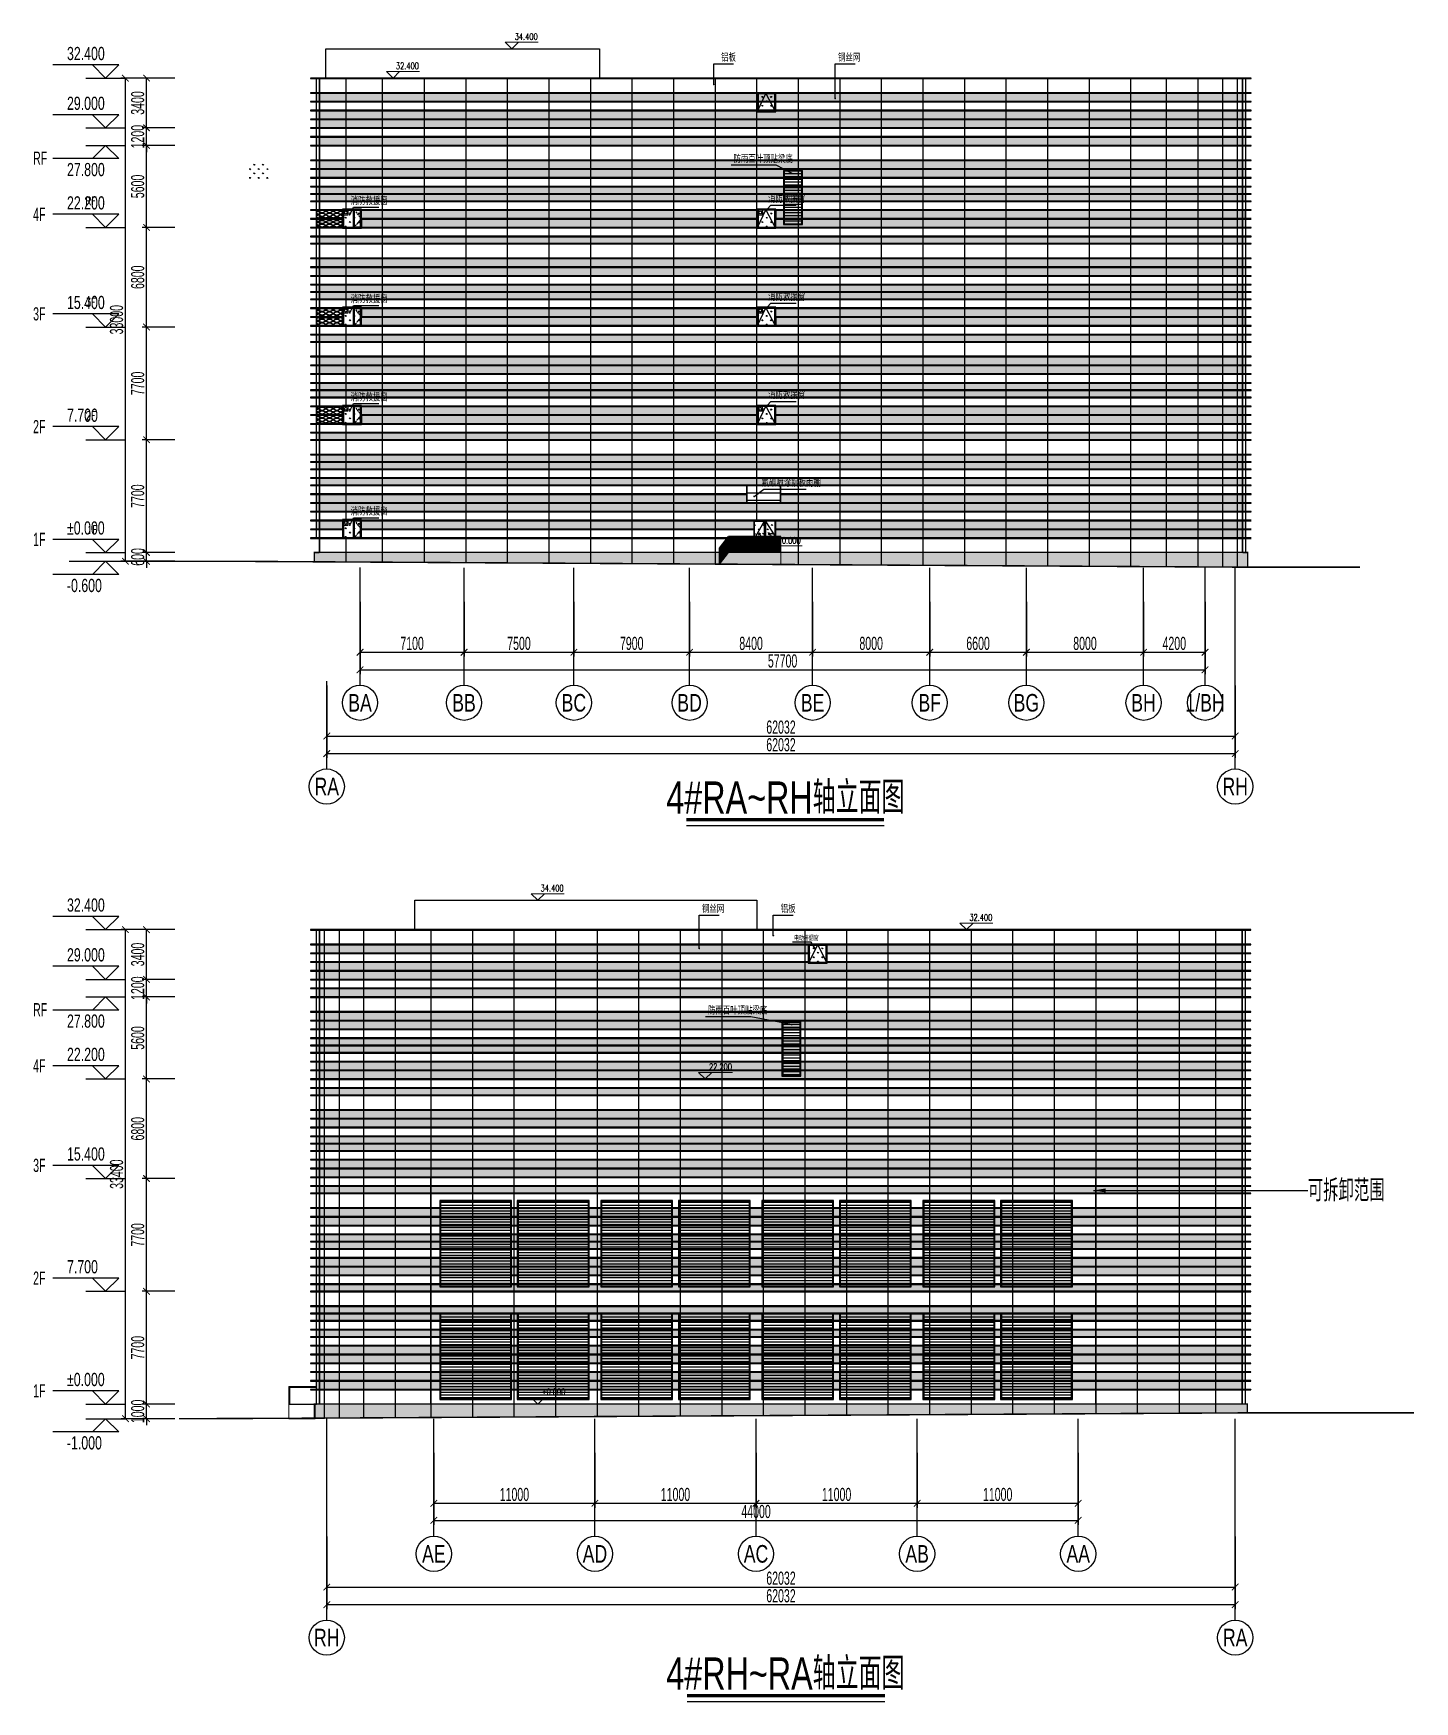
# Model space of a CAD drawing. Extents: x 393608 to 866608, y -117491 to 282459.
# Drawn here: x 681732 to 776051, y 149575 to 263498 of the extents above; entities that cross this region are included whole.
import ezdxf
from ezdxf.enums import TextEntityAlignment as Align

# ---------------------------------------------------------------- set-up
doc = ezdxf.new("R2010")
doc.units = 0
doc.linetypes.add('CENTER', pattern=[50.8, 31.75, -6.35, 6.35, -6.35])
doc.linetypes.add('DASH', pattern=[0.35, 0.25, -0.1])
doc.layers.get('0').update_dxf_attribs({"color": 8})
doc.layers.get('Defpoints').update_dxf_attribs({"color": 8})
for name, color, linetype in [('#幕墙线-平面', 8, 'Continuous'), ('#文字', 8, 'Continuous'), ('#标注', 8, 'Continuous'), ('A-ELEV-1', 8, 'Continuous'), ('A-ELEV-2', 8, 'Continuous'), ('A-ELEV-3', 8, 'Continuous'), ('A-ELEV-8', 8, 'Continuous'), ('A-FLOR-RAIL', 8, 'Continuous'), ('DIM_LEAD', 8, 'Continuous'), ('DOTE', 8, 'CENTER'), ('E-HATCH3', 8, 'Continuous'), ('E_WINDOW', 8, 'Continuous'), ('Fill', 8, 'Continuous'), ('S_STAIR', 8, 'Continuous'), ('建-填充', 8, 'Continuous'), ('数据中心-平面图+剖面图-20230806$0$PUB_TEXT', 8, 'Continuous'), ('玻璃符号', 8, 'Continuous'), ('看线', 8, 'Continuous')]:
    doc.layers.add(name, color=color, linetype=linetype)
for name, color, linetype, lineweight in [('DIM_ELEV', 8, 'Continuous', 5), ('DOOR_FIRE', 8, 'Continuous', 13), ('PUB_TEXT', 8, 'Continuous', 5), ('STAIR', 8, 'Continuous', 9)]:
    doc.layers.add(name, color=color, linetype=linetype, lineweight=lineweight)
doc.styles.add('#文字', font='jrs.shx', dxfattribs={"width": 0.7, "bigfont": 'hztxt.shx'})
doc.styles.add('_TCH_DIM', font='SIMPLEX', dxfattribs={"bigfont": 'GBCBIG'})
doc.styles.add('HZ', font='jrs.shx', dxfattribs={"width": 0.6, "bigfont": 'hztxt.shx'})
doc.styles.add('JHZX', font='jrs.shx', dxfattribs={"width": 0.6, "bigfont": 'jhz.shx'})
doc.styles.add('数据中心-平面图+剖面图-20230806$0$HZDF2', font='romans2.shx', dxfattribs={"width": 0.8, "bigfont": 'hzdf2.shx'})
doc.styles.add('楷体', font='', dxfattribs={"width": 0.75})
doc.styles.get('楷体').set_extended_font_data('KaiTi_GB2312')
doc.dimstyles.new('JZBZ-300', dxfattribs={"dimscale": 300, "dimtxt": 3, "dimasz": 1.5, "dimexe": 1, "dimexo": 1, "dimgap": 0.5, "dimtad": 1, "dimdec": 0, "dimdsep": 46, "dimtxsty": 'JHZX', "dimblk1": 'ARCHTICK', "dimblk2": 'ARCHTICK', "dimsah": 1, "dimcen": 0, "dimclrd": 1, "dimclre": 1, "dimclrt": 2, "dimadec": 3, "dimazin": 2, "dimtfac": 1, "dimtdec": 0, "dimtix": 1, "dimtmove": 0, "dimatfit": 3, "dimfxl": 1, "dimtolj": 1, "dimlwd": -1, "dimlwe": -1, "dimarcsym": 1})
doc.dimstyles.new('JZBZ-550', dxfattribs={"dimscale": 550, "dimtxt": 3, "dimasz": 1.5, "dimexe": 1, "dimexo": 1, "dimgap": 0.5, "dimtad": 1, "dimdec": 0, "dimdsep": 46, "dimtxsty": 'JHZX', "dimblk1": 'ARCHTICK', "dimblk2": 'ARCHTICK', "dimsah": 1, "dimcen": 0, "dimclrd": 1, "dimclre": 1, "dimclrt": 2, "dimadec": 1, "dimazin": 2, "dimtfac": 1, "dimtdec": 0, "dimtix": 1, "dimtmove": 0, "dimatfit": 3, "dimfxl": 1, "dimtolj": 1, "dimlwd": -1, "dimlwe": -1, "dimarcsym": 1})
pattern_1 = [(270, (150, -100), (500, -250), [50, -200]), (270, (250, -100), (500, -250), [50, -200]), (5e-10, (400, -25), (500, 250), [100, -400]), (5e-10, (400, -475), (500, 250), [100, -400]), (333.43495, (0, 0), (500, -2e-07), [223.6, -335.417]), (333.43495, (200, -150), (500, -1e-05), [223.6, -335.417]), (333.43495, (2e-10, -25), (500, -2e-07), [167.7, -111.8, 167.7, -111.817]), (26.56505, (2e-09, -225), (500, 2e-07), [167.7, -111.8, 167.7, -111.817]), (26.56505, (200, -100), (500, 2e-07), [223.6, -335.417]), (26.56505, (2e-09, -250), (500, 2e-07), [223.6, -335.417])]
pattern_2 = [(0, (80, 160), (400, 400), [40, -360, 40, -360]), (0, (240, 320), (400, 400), [40, -360, 40, -360]), (90, (0, 40), (-400, 400), [40, -360]), (90, (160, 200), (-400, 400), [40, -360]), (45, (160, 240), (0, 400), [113.136, -226.27742, 113.136, -113.136]), (45, (120, 160), (0, 400), [56.568, -509.11742])]
pattern_3 = [(90, (-2908365.99, 1115784.3), (-95.25, 0), []), (90, (-2908334.24, 1115816.05), (-95.25, 0), [])]

msp = doc.modelspace()

# ---------------------------------------------------------------- texts
at = {"layer": '#文字', "ltscale": 40, "style": '#文字', "width": 0.7}
msp.add_text('可拆卸范围', height=1500, dxfattribs=at).set_placement((768753, 184482), align=Align.MIDDLE_LEFT)
at = {"layer": 'PUB_TEXT', "style": '_TCH_DIM', "width": 0.705882}
for s, p in [('34.400', (714601, 263051)), ('32.400', (706488, 261051)), ('%%P0.000', (732531, 228651)), ('34.400', (716369, 204904)), ('32.400', (745647, 202904)), ('22.200', (727868, 192704)), ('%%P0.000', (716459, 170504))]:
    msp.add_text(s, height=446.2, dxfattribs=at).set_placement(p)
at = {"layer": 'PUB_TEXT', "style": '_TCH_DIM'}
for s, p in [('铝板', (728695, 261570)), ('钢丝网', (736680, 261570)), ('防雨百叶顶贴梁底', (729537, 254648)), ('消防救援窗', (703395, 251781)), ('消防救援窗', (731900, 251927)), ('消防救援窗', (703395, 245081)), ('消防救援窗', (731900, 245227)), ('消防救援窗', (703395, 238381)), ('消防救援窗', (731900, 238527)), ('氟碳喷涂铝板雨棚', (731455, 232533)), ('消防救援窗', (703395, 230581)), ('钢丝网', (727390, 203439)), ('铝板', (732764, 203439)), ('防雨百叶顶贴梁底', (727797, 196501))]:
    msp.add_text(s, height=506.4, dxfattribs=at).set_placement(p)

# ---------------------------------------------------------------- blocks, each defined once
blk = doc.blocks.new('4#RH-RA网格')
at = {"layer": 'E-HATCH3'}
h = blk.add_hatch(dxfattribs=at)
h.set_pattern_fill('菱形金属网', color=256, scale=250, angle=-90, style=0)
h.set_pattern_definition(pattern_1)
h.paths.add_polyline_path([(38813, 34545), (38813, 35115), (5242, 35115), (5242, 34545)])
h.paths.add_polyline_path([(40113, 35115), (40113, 34545), (68646, 34545), (68646, 35115)])
h = blk.add_hatch(dxfattribs=at)
h.set_pattern_fill('菱形金属网', color=256, scale=250, angle=-90, style=0)
h.set_pattern_definition(pattern_1)
h.paths.add_polyline_path([(68646, 33345), (5242, 33345), (5242, 33915), (68646, 33915)])
h = blk.add_hatch(dxfattribs=at)
h.set_pattern_fill('菱形金属网', color=256, scale=250, angle=-90, style=0)
h.set_pattern_definition(pattern_1)
h.paths.add_polyline_path([(68646, 32745), (5242, 32745), (5242, 33315), (68646, 33315)])
h = blk.add_hatch(dxfattribs=at)
h.set_pattern_fill('菱形金属网', color=256, scale=250, angle=-90, style=0)
h.set_pattern_definition(pattern_1)
h.paths.add_polyline_path([(68646, 31545), (5242, 31545), (5242, 32115), (68646, 32115)])
h = blk.add_hatch(dxfattribs=at)
h.set_pattern_fill('菱形金属网', color=256, scale=250, angle=-90, style=0)
h.set_pattern_definition(pattern_1)
h.paths.add_polyline_path([(68646, 29945), (5242, 29945), (5242, 30515), (68646, 30515)])
h = blk.add_hatch(dxfattribs=at)
h.set_pattern_fill('菱形金属网', color=256, scale=250, angle=-90, style=0)
h.set_pattern_definition(pattern_1)
h.paths.add_polyline_path([(68646, 29345), (5242, 29345), (5242, 29915), (68646, 29915)])
h = blk.add_hatch(dxfattribs=at)
h.set_pattern_fill('菱形金属网', color=256, scale=250, angle=-90, style=0)
h.set_pattern_definition(pattern_1)
h.paths.add_polyline_path([(68646, 28245), (5242, 28245), (5242, 28715), (68646, 28715)])
h = blk.add_hatch(dxfattribs=at)
h.set_pattern_fill('菱形金属网', color=256, scale=250, angle=-90, style=0)
h.set_pattern_definition(pattern_1)
h.paths.add_polyline_path([(68646, 27745), (5242, 27745), (5242, 28215), (68646, 28215)])
h = blk.add_hatch(dxfattribs=at)
h.set_pattern_fill('菱形金属网', color=256, scale=250, angle=-90, style=0)
h.set_pattern_definition(pattern_1)
h.paths.add_polyline_path([(68646, 26545), (5242, 26545), (5242, 27115), (68646, 27115)])
h = blk.add_hatch(dxfattribs=at)
h.set_pattern_fill('菱形金属网', color=256, scale=250, angle=-90, style=0)
h.set_pattern_definition(pattern_1)
h.paths.add_polyline_path([(68646, 25945), (5242, 25945), (5242, 26515), (68646, 26515)])
h = blk.add_hatch(dxfattribs=at)
h.set_pattern_fill('菱形金属网', color=256, scale=250, angle=-90, style=0)
h.set_pattern_definition(pattern_1)
h.paths.add_polyline_path([(68646, 24845), (5242, 24845), (5242, 25315), (68646, 25315)])
h = blk.add_hatch(dxfattribs=at)
h.set_pattern_fill('菱形金属网', color=256, scale=250, angle=-90, style=0)
h.set_pattern_definition(pattern_1)
h.paths.add_polyline_path([(68646, 23245), (5242, 23245), (5242, 23815), (68646, 23815)])
h = blk.add_hatch(dxfattribs=at)
h.set_pattern_fill('菱形金属网', color=256, scale=250, angle=-90, style=0)
h.set_pattern_definition(pattern_1)
h.paths.add_polyline_path([(68646, 22645), (5242, 22645), (5242, 23215), (68646, 23215)])
h = blk.add_hatch(dxfattribs=at)
h.set_pattern_fill('菱形金属网', color=256, scale=250, angle=-90, style=0)
h.set_pattern_definition(pattern_1)
h.paths.add_polyline_path([(68646, 21545), (5242, 21545), (5242, 22015), (68646, 22015)])
h = blk.add_hatch(dxfattribs=at)
h.set_pattern_fill('菱形金属网', color=256, scale=250, angle=-90, style=0)
h.set_pattern_definition(pattern_1)
h.paths.add_polyline_path([(68646, 21045), (5242, 21045), (5242, 21515), (68646, 21515)])
h = blk.add_hatch(dxfattribs=at)
h.set_pattern_fill('菱形金属网', color=256, scale=250, angle=-90, style=0)
h.set_pattern_definition(pattern_1)
h.paths.add_polyline_path([(68646, 19845), (5242, 19845), (5242, 20415), (68646, 20415)])
h = blk.add_hatch(dxfattribs=at)
h.set_pattern_fill('菱形金属网', color=256, scale=250, angle=-90, style=0)
h.set_pattern_definition(pattern_1)
h.paths.add_polyline_path([(68646, 19245), (5242, 19245), (5242, 19815), (68646, 19815)])
h = blk.add_hatch(dxfattribs=at)
h.set_pattern_fill('菱形金属网', color=256, scale=250, angle=-90, style=0)
h.set_pattern_definition(pattern_1)
h.paths.add_polyline_path([(68646, 18145), (5242, 18145), (5242, 18615), (68646, 18615)])
h = blk.add_hatch(dxfattribs=at)
h.set_pattern_fill('菱形金属网', color=256, scale=250, angle=-90, style=0)
h.set_pattern_definition(pattern_1)
h.paths.add_polyline_path([(68646, 16545), (5242, 16545), (5242, 17115), (68646, 17115)])
h = blk.add_hatch(dxfattribs=at)
h.set_pattern_fill('菱形金属网', color=256, scale=250, angle=-90, style=0)
h.set_pattern_definition(pattern_1)
h.paths.add_polyline_path([(68646, 15945), (5242, 15945), (5242, 16515), (68646, 16515)])
h = blk.add_hatch(dxfattribs=at)
h.set_pattern_fill('菱形金属网', color=256, scale=250, angle=-90, style=0)
h.set_pattern_definition(pattern_1)
h.paths.add_polyline_path([(68646, 14845), (5242, 14845), (5242, 15315), (68646, 15315)])
h = blk.add_hatch(dxfattribs=at)
h.set_pattern_fill('菱形金属网', color=256, scale=250, angle=-90, style=0)
h.set_pattern_definition(pattern_1)
h.paths.add_polyline_path([(68646, 14345), (5242, 14345), (5242, 14815), (68646, 14815)])
h = blk.add_hatch(dxfattribs=at)
h.set_pattern_fill('菱形金属网', color=256, scale=250, angle=-90, style=0)
h.set_pattern_definition(pattern_1)
h.paths.add_polyline_path([(68646, 13145), (5242, 13145), (5242, 13715), (68646, 13715)])
h = blk.add_hatch(dxfattribs=at)
h.set_pattern_fill('菱形金属网', color=256, scale=250, angle=-90, style=0)
h.set_pattern_definition(pattern_1)
h.paths.add_polyline_path([(68646, 12545), (5242, 12545), (5242, 13115), (68646, 13115)])
h = blk.add_hatch(dxfattribs=at)
h.set_pattern_fill('菱形金属网', color=256, scale=250, angle=-90, style=0)
h.set_pattern_definition(pattern_1)
h.paths.add_polyline_path([(68646, 11445), (5242, 11445), (5242, 11915), (68646, 11915)])
h = blk.add_hatch(dxfattribs=at)
h.set_pattern_fill('菱形金属网', color=256, scale=250, angle=-90, style=0)
h.set_pattern_definition(pattern_1)
h.paths.add_polyline_path([(68646, 9945), (5242, 9945), (5242, 10415), (68646, 10415)])
h = blk.add_hatch(dxfattribs=at)
h.set_pattern_fill('菱形金属网', color=256, scale=250, angle=-90, style=0)
h.set_pattern_definition(pattern_1)
h.paths.add_polyline_path([(68646, 9445), (5242, 9445), (5242, 9915), (68646, 9915)])
h = blk.add_hatch(dxfattribs=at)
h.set_pattern_fill('菱形金属网', color=256, scale=250, angle=-90, style=0)
h.set_pattern_definition(pattern_1)
h.paths.add_polyline_path([(68646, 8345), (5242, 8345), (5242, 8815), (68646, 8815)])
h = blk.add_hatch(dxfattribs=at)
h.set_pattern_fill('菱形金属网', color=256, scale=250, angle=-90, style=0)
h.set_pattern_definition(pattern_1)
h.paths.add_polyline_path([(68646, 7145), (5242, 7145), (5242, 7715), (68646, 7715)])
h = blk.add_hatch(dxfattribs=at)
h.set_pattern_fill('菱形金属网', color=256, scale=250, angle=-90, style=0)
h.set_pattern_definition(pattern_1)
h.paths.add_polyline_path([(68646, 6545), (5242, 6545), (5242, 7115), (68646, 7115)])
h = blk.add_hatch(dxfattribs=at)
h.set_pattern_fill('菱形金属网', color=256, scale=250, angle=-90, style=0)
h.set_pattern_definition(pattern_1)
h.paths.add_polyline_path([(68646, 5345), (5242, 5345), (5242, 5915), (68646, 5915)])
h = blk.add_hatch(dxfattribs=at)
h.set_pattern_fill('菱形金属网', color=256, scale=250, angle=-90, style=0)
h.set_pattern_definition(pattern_1)
h.paths.add_polyline_path([(68646, 4745), (5242, 4745), (5242, 5315), (68646, 5315)])
at = {"layer": 'A-ELEV-1', "ltscale": 5}
for p, q in [((5242, 4745), (5242, 5315)), ((5242, 5315), (68646, 5315)), ((68646, 4745), (5242, 4745)), ((5242, 3745), (5242, 4715)), ((5242, 4715), (68646, 4715)), ((68646, 5315), (68646, 4745)), ((68646, 4715), (68646, 3745)), ((68646, 3745), (5242, 3745))]:
    blk.add_line(p, q, dxfattribs=at)
for points in [[(68646, 35145), (5242, 35145), (5242, 36115), (68646, 36115)], [(68646, 33345), (5242, 33345), (5242, 33915), (68646, 33915)], [(68646, 32745), (5242, 32745), (5242, 33315), (68646, 33315)], [(68646, 32145), (5242, 32145), (5242, 32715), (68646, 32715)], [(68646, 31545), (5242, 31545), (5242, 32115), (68646, 32115)], [(68646, 30545), (5242, 30545), (5242, 31515), (68646, 31515)], [(68646, 29945), (5242, 29945), (5242, 30515), (68646, 30515)], [(68646, 29345), (5242, 29345), (5242, 29915), (68646, 29915)], [(68646, 28745), (5242, 28745), (5242, 29315), (68646, 29315)], [(68646, 28245), (5242, 28245), (5242, 28715), (68646, 28715)], [(68646, 27745), (5242, 27745), (5242, 28215), (68646, 28215)], [(68646, 27145), (5242, 27145), (5242, 27715), (68646, 27715)], [(68646, 26545), (5242, 26545), (5242, 27115), (68646, 27115)], [(68646, 25945), (5242, 25945), (5242, 26515), (68646, 26515)], [(68646, 25345), (5242, 25345), (5242, 25915), (68646, 25915)], [(68646, 24845), (5242, 24845), (5242, 25315), (68646, 25315)], [(68646, 23845), (5242, 23845), (5242, 24815), (68646, 24815)], [(68646, 23245), (5242, 23245), (5242, 23815), (68646, 23815)], [(68646, 22645), (5242, 22645), (5242, 23215), (68646, 23215)], [(68646, 22045), (5242, 22045), (5242, 22615), (68646, 22615)], [(68646, 21545), (5242, 21545), (5242, 22015), (68646, 22015)], [(68646, 21045), (5242, 21045), (5242, 21515), (68646, 21515)], [(68646, 20445), (5242, 20445), (5242, 21015), (68646, 21015)], [(68646, 19845), (5242, 19845), (5242, 20415), (68646, 20415)], [(68646, 19245), (5242, 19245), (5242, 19815), (68646, 19815)], [(68646, 18645), (5242, 18645), (5242, 19215), (68646, 19215)], [(68646, 18145), (5242, 18145), (5242, 18615), (68646, 18615)], [(68646, 17145), (5242, 17145), (5242, 18115), (68646, 18115)], [(68646, 16545), (5242, 16545), (5242, 17115), (68646, 17115)], [(68646, 15945), (5242, 15945), (5242, 16515), (68646, 16515)], [(68646, 15345), (5242, 15345), (5242, 15915), (68646, 15915)], [(68646, 14845), (5242, 14845), (5242, 15315), (68646, 15315)], [(68646, 14345), (5242, 14345), (5242, 14815), (68646, 14815)], [(68646, 13745), (5242, 13745), (5242, 14315), (68646, 14315)], [(68646, 13145), (5242, 13145), (5242, 13715), (68646, 13715)], [(68646, 12545), (5242, 12545), (5242, 13115), (68646, 13115)], [(68646, 11945), (5242, 11945), (5242, 12515), (68646, 12515)], [(68646, 11445), (5242, 11445), (5242, 11915), (68646, 11915)], [(68646, 10445), (5242, 10445), (5242, 11415), (68646, 11415)], [(68646, 9945), (5242, 9945), (5242, 10415), (68646, 10415)], [(68646, 9445), (5242, 9445), (5242, 9915), (68646, 9915)], [(68646, 8845), (5242, 8845), (5242, 9415), (68646, 9415)], [(68646, 8345), (5242, 8345), (5242, 8815), (68646, 8815)], [(68646, 7745), (5242, 7745), (5242, 8315), (68646, 8315)], [(68646, 7145), (5242, 7145), (5242, 7715), (68646, 7715)], [(68646, 6545), (5242, 6545), (5242, 7115), (68646, 7115)], [(68646, 5945), (5242, 5945), (5242, 6515), (68646, 6515)], [(68646, 5345), (5242, 5345), (5242, 5915), (68646, 5915)]]:
    blk.add_lwpolyline(points, close=True, dxfattribs=at)
for points in [[(38813, 34545), (5242, 34545), (5242, 35115), (38813, 35115)], [(38813, 33945), (5242, 33945), (5242, 34515), (38813, 34515)], [(40113, 35115), (68646, 35115), (68646, 34545), (40113, 34545)], [(40113, 34515), (68646, 34515), (68646, 33945), (40113, 33945)]]:
    blk.add_lwpolyline(points, dxfattribs=at)
blk = doc.blocks.new('4#RH-RA板')
at = {"layer": 'A-ELEV-2'}
for p, q in [((64205, 1200), (64205, 1230)), ((64205, 600), (64205, 630)), ((64205, 30), (64205, 0))]:
    blk.add_line(p, q, dxfattribs=at)
for points in [[(64205, 31430), (0, 31430), (0, 31400), (64205, 31400)], [(64205, 28630), (0, 28630), (0, 28600), (64205, 28600)], [(64205, 28030), (0, 28030), (0, 28000), (64205, 28000)], [(64205, 27430), (0, 27430), (0, 27400), (64205, 27400)], [(64205, 26830), (0, 26830), (0, 26800), (64205, 26800)], [(64205, 26830), (0, 26830), (0, 26800), (64205, 26800)], [(64205, 25830), (0, 25830), (0, 25800), (64205, 25800)], [(64205, 25230), (0, 25230), (0, 25200), (64205, 25200)], [(64205, 24630), (0, 24630), (0, 24600), (64205, 24600)], [(64205, 24030), (0, 24030), (0, 24000), (64205, 24000)], [(64205, 23530), (0, 23530), (0, 23500), (64205, 23500)], [(64205, 23030), (0, 23030), (0, 23000), (64205, 23000)], [(64205, 22430), (0, 22430), (0, 22400), (64205, 22400)], [(64205, 21830), (0, 21830), (0, 21800), (64205, 21800)], [(64205, 21230), (0, 21230), (0, 21200), (64205, 21200)], [(64205, 20630), (0, 20630), (0, 20600), (64205, 20600)], [(64205, 20130), (0, 20130), (0, 20100), (64205, 20100)], [(64205, 19130), (0, 19130), (0, 19100), (64205, 19100)], [(64205, 18530), (0, 18530), (0, 18500), (64205, 18500)], [(64205, 17930), (0, 17930), (0, 17900), (64205, 17900)], [(64205, 17330), (0, 17330), (0, 17300), (64205, 17300)], [(0, 16800), (64205, 16800), (64205, 16830), (0, 16830)], [(64205, 16330), (0, 16330), (0, 16300), (64205, 16300)], [(64205, 15730), (0, 15730), (0, 15700), (64205, 15700)], [(64205, 15130), (0, 15130), (0, 15100), (64205, 15100)], [(64205, 14530), (0, 14530), (0, 14500), (64205, 14500)], [(64205, 13930), (0, 13930), (0, 13900), (64205, 13900)], [(64205, 13430), (0, 13430), (0, 13400), (64205, 13400)], [(64205, 12430), (0, 12430), (0, 12400), (64205, 12400)], [(64205, 11830), (0, 11830), (0, 11800), (64205, 11800)], [(64205, 11230), (0, 11230), (0, 11200), (64205, 11200)], [(64205, 10630), (0, 10630), (0, 10600), (64205, 10600)], [(64205, 10130), (0, 10130), (0, 10100), (64205, 10100)], [(64205, 9630), (0, 9630), (0, 9600), (64205, 9600)], [(64205, 9030), (0, 9030), (0, 9000), (64205, 9000)], [(64205, 8430), (0, 8430), (0, 8400), (64205, 8400)], [(64205, 7830), (0, 7830), (0, 7800), (64205, 7800)], [(64205, 7230), (0, 7230), (0, 7200), (64205, 7200)], [(64205, 6730), (0, 6730), (0, 6700), (64205, 6700)], [(64205, 5730), (0, 5730), (0, 5700), (64205, 5700)], [(64205, 5230), (0, 5230), (0, 5200), (64205, 5200)], [(64205, 4730), (0, 4730), (0, 4700), (64205, 4700)], [(64205, 4130), (0, 4130), (0, 4100), (64205, 4100)], [(64205, 3630), (0, 3630), (0, 3600), (64205, 3600)], [(64205, 3030), (0, 3030), (0, 3000), (64205, 3000)], [(64205, 2430), (0, 2430), (0, 2400), (64205, 2400)], [(64205, 1830), (0, 1830), (0, 1800), (64205, 1800)]]:
    blk.add_lwpolyline(points, close=True, dxfattribs=at)
for points in [[(35271, 30400), (64205, 30400), (64205, 30430), (0, 30430), (0, 30400), (33971, 30400)], [(33971, 29830), (0, 29830), (0, 29800), (33971, 29800)], [(35271, 29800), (64205, 29800), (64205, 29830), (35271, 29830)], [(33971, 29230), (0, 29230), (0, 29200), (33971, 29200)], [(35271, 29200), (64205, 29200), (64205, 29230), (35271, 29230)], [(64205, 1230), (0, 1230), (0, 1200), (64205, 1200)], [(64205, 630), (0, 630), (0, 600), (64205, 600)], [(64205, 30), (0, 30), (0, 0), (64205, 0)]]:
    blk.add_lwpolyline(points, dxfattribs=at)
blk = doc.blocks.new('侧面百叶4959')
at = {"layer": 'E_WINDOW'}
h = blk.add_hatch(dxfattribs=at)
h.set_pattern_fill('LINE', color=252, scale=200)
h.set_pattern_definition([(0, (-248132.36, -13114.93), (0, 190.5), [])])
h.paths.add_polyline_path([(50, 50), (4850, 50), (4850, 5850), (50, 5850)])
for points in [[(0, 0), (4900, 0), (4900, 5900), (0, 5900)], [(50, 50), (4850, 50), (4850, 5850), (50, 5850)]]:
    blk.add_lwpolyline(points, close=True, dxfattribs=at)
blk = doc.blocks.new('_ARCHTICK')
at = {"color": 0, "linetype": 'ByBlock', "const_width": 0.15}
blk.add_lwpolyline([(-0.5, -0.5), (0.5, 0.5)], dxfattribs=at)
blk = doc.blocks.new('*D84')
at = {"layer": '#标注', "linetype": 'ByBlock', "ltscale": 300, "transparency": 16777216}
for p, q in [((-73384, -8047), (-73384, -12997)), ((-11352, -8047), (-11352, -12997)), ((-73384, -12697), (-11352, -12697))]:
    blk.add_line(p, q, dxfattribs=at)
at = {"layer": 'Defpoints', "color": 0, "ltscale": 300, "transparency": 16777216}
for p in [(-73384, -7747), (-11352, -7747), (-11352, -12697)]:
    blk.add_point(p, dxfattribs=at)
at = {"layer": '#标注', "ltscale": 300, "transparency": 16777216, "xscale": 450, "yscale": 450, "zscale": 450, "rotation": 180}
blk.add_blockref('_ARCHTICK', (-73384, -12697), dxfattribs=at)
at = {"layer": '#标注', "ltscale": 300, "transparency": 16777216, "xscale": 450, "yscale": 450, "zscale": 450}
blk.add_blockref('_ARCHTICK', (-11352, -12697), dxfattribs=at)
at = {"layer": '#标注', "ltscale": 300, "transparency": 16777216, "insert": (-42368, -12097), "char_height": 900, "attachment_point": 5, "style": 'JHZX'}
blk.add_mtext('\\A1;62032', dxfattribs=at)
blk = doc.blocks.new('*D85')
at = {"layer": '#标注', "linetype": 'ByBlock', "ltscale": 300, "transparency": 16777216}
for p, q in [((-73384, -8047), (-73384, -11797)), ((-11352, -8047), (-11352, -11797)), ((-73384, -11497), (-11352, -11497))]:
    blk.add_line(p, q, dxfattribs=at)
at = {"layer": 'Defpoints', "color": 0, "ltscale": 300, "transparency": 16777216}
for p in [(-73384, -7747), (-11352, -7747), (-11352, -11497)]:
    blk.add_point(p, dxfattribs=at)
at = {"layer": '#标注', "ltscale": 300, "transparency": 16777216, "xscale": 450, "yscale": 450, "zscale": 450, "rotation": 180}
blk.add_blockref('_ARCHTICK', (-73384, -11497), dxfattribs=at)
at = {"layer": '#标注', "ltscale": 300, "transparency": 16777216, "xscale": 450, "yscale": 450, "zscale": 450}
blk.add_blockref('_ARCHTICK', (-11352, -11497), dxfattribs=at)
at = {"layer": '#标注', "ltscale": 300, "transparency": 16777216, "insert": (-42368, -10897), "char_height": 900, "attachment_point": 5, "style": 'JHZX'}
blk.add_mtext('\\A1;62032', dxfattribs=at)
blk = doc.blocks.new('*D86')
at = {"layer": '#标注', "linetype": 'ByBlock', "ltscale": 300, "transparency": 16777216}
for p, q in [((-66072, -2328), (-66072, -7242)), ((-22072, -2328), (-22072, -7242)), ((-66072, -6942), (-22072, -6942))]:
    blk.add_line(p, q, dxfattribs=at)
at = {"layer": 'Defpoints', "color": 0, "ltscale": 300, "transparency": 16777216}
for p in [(-66072, -2028), (-22072, -2028), (-22072, -6942)]:
    blk.add_point(p, dxfattribs=at)
at = {"layer": '#标注', "ltscale": 300, "transparency": 16777216, "xscale": 450, "yscale": 450, "zscale": 450, "rotation": 180}
blk.add_blockref('_ARCHTICK', (-66072, -6942), dxfattribs=at)
at = {"layer": '#标注', "ltscale": 300, "transparency": 16777216, "xscale": 450, "yscale": 450, "zscale": 450}
blk.add_blockref('_ARCHTICK', (-22072, -6942), dxfattribs=at)
at = {"layer": '#标注', "ltscale": 300, "transparency": 16777216, "insert": (-44072, -6342), "char_height": 900, "attachment_point": 5, "style": 'JHZX'}
blk.add_mtext('\\A1;44000', dxfattribs=at)
blk = doc.blocks.new('*D87')
at = {"layer": '#标注', "linetype": 'ByBlock', "ltscale": 300, "transparency": 16777216}
for p, q in [((-66072, -2328), (-66072, -6078)), ((-55072, -2328), (-55072, -6078)), ((-66072, -5778), (-55072, -5778))]:
    blk.add_line(p, q, dxfattribs=at)
at = {"layer": 'Defpoints', "color": 0, "ltscale": 300, "transparency": 16777216}
for p in [(-66072, -2028), (-55072, -2028), (-55072, -5778)]:
    blk.add_point(p, dxfattribs=at)
at = {"layer": '#标注', "ltscale": 300, "transparency": 16777216, "xscale": 450, "yscale": 450, "zscale": 450, "rotation": 180}
blk.add_blockref('_ARCHTICK', (-66072, -5778), dxfattribs=at)
at = {"layer": '#标注', "ltscale": 300, "transparency": 16777216, "xscale": 450, "yscale": 450, "zscale": 450}
blk.add_blockref('_ARCHTICK', (-55072, -5778), dxfattribs=at)
at = {"layer": '#标注', "ltscale": 300, "transparency": 16777216, "insert": (-60572, -5178), "char_height": 900, "attachment_point": 5, "style": 'JHZX'}
blk.add_mtext('\\A1;11000', dxfattribs=at)
blk = doc.blocks.new('*D88')
at = {"layer": '#标注', "linetype": 'ByBlock', "ltscale": 300, "transparency": 16777216}
for p, q in [((-55072, -2328), (-55072, -6078)), ((-44072, -2328), (-44072, -6078)), ((-55072, -5778), (-44072, -5778))]:
    blk.add_line(p, q, dxfattribs=at)
at = {"layer": 'Defpoints', "color": 0, "ltscale": 300, "transparency": 16777216}
for p in [(-55072, -2028), (-44072, -2028), (-44072, -5778)]:
    blk.add_point(p, dxfattribs=at)
at = {"layer": '#标注', "ltscale": 300, "transparency": 16777216, "xscale": 450, "yscale": 450, "zscale": 450, "rotation": 180}
blk.add_blockref('_ARCHTICK', (-55072, -5778), dxfattribs=at)
at = {"layer": '#标注', "ltscale": 300, "transparency": 16777216, "xscale": 450, "yscale": 450, "zscale": 450}
blk.add_blockref('_ARCHTICK', (-44072, -5778), dxfattribs=at)
at = {"layer": '#标注', "ltscale": 300, "transparency": 16777216, "insert": (-49572, -5178), "char_height": 900, "attachment_point": 5, "style": 'JHZX'}
blk.add_mtext('\\A1;11000', dxfattribs=at)
blk = doc.blocks.new('*D89')
at = {"layer": '#标注', "linetype": 'ByBlock', "ltscale": 300, "transparency": 16777216}
for p, q in [((-44072, -2328), (-44072, -6078)), ((-33072, -2328), (-33072, -6078)), ((-44072, -5778), (-33072, -5778))]:
    blk.add_line(p, q, dxfattribs=at)
at = {"layer": 'Defpoints', "color": 0, "ltscale": 300, "transparency": 16777216}
for p in [(-44072, -2028), (-33072, -2028), (-33072, -5778)]:
    blk.add_point(p, dxfattribs=at)
at = {"layer": '#标注', "ltscale": 300, "transparency": 16777216, "xscale": 450, "yscale": 450, "zscale": 450, "rotation": 180}
blk.add_blockref('_ARCHTICK', (-44072, -5778), dxfattribs=at)
at = {"layer": '#标注', "ltscale": 300, "transparency": 16777216, "xscale": 450, "yscale": 450, "zscale": 450}
blk.add_blockref('_ARCHTICK', (-33072, -5778), dxfattribs=at)
at = {"layer": '#标注', "ltscale": 300, "transparency": 16777216, "insert": (-38572, -5178), "char_height": 900, "attachment_point": 5, "style": 'JHZX'}
blk.add_mtext('\\A1;11000', dxfattribs=at)
blk = doc.blocks.new('*D90')
at = {"layer": '#标注', "linetype": 'ByBlock', "ltscale": 300, "transparency": 16777216}
for p, q in [((-33072, -2328), (-33072, -6078)), ((-22072, -2328), (-22072, -6078)), ((-33072, -5778), (-22072, -5778))]:
    blk.add_line(p, q, dxfattribs=at)
at = {"layer": 'Defpoints', "color": 0, "ltscale": 300, "transparency": 16777216}
for p in [(-33072, -2028), (-22072, -2028), (-22072, -5778)]:
    blk.add_point(p, dxfattribs=at)
at = {"layer": '#标注', "ltscale": 300, "transparency": 16777216, "xscale": 450, "yscale": 450, "zscale": 450, "rotation": 180}
blk.add_blockref('_ARCHTICK', (-33072, -5778), dxfattribs=at)
at = {"layer": '#标注', "ltscale": 300, "transparency": 16777216, "xscale": 450, "yscale": 450, "zscale": 450}
blk.add_blockref('_ARCHTICK', (-22072, -5778), dxfattribs=at)
at = {"layer": '#标注', "ltscale": 300, "transparency": 16777216, "insert": (-27572, -5178), "char_height": 900, "attachment_point": 5, "style": 'JHZX'}
blk.add_mtext('\\A1;11000', dxfattribs=at)
blk = doc.blocks.new('*U91')
at = {"linetype": 'ByBlock'}
blk.add_line((0, -20), (0, 0), dxfattribs=at)
blk.add_circle((0, -24), 4, dxfattribs=at)
at = {"linetype": 'ByBlock', "style": 'JHZX', "width": 0.75}
blk.add_attdef('AXES', text='', height=4, dxfattribs=at).set_placement((0, -24), align=Align.MIDDLE_CENTER)
blk = doc.blocks.new('*D100')
at = {"layer": '#标注', "linetype": 'ByBlock', "ltscale": 300, "transparency": 16777216}
for p, q in [((1724360, -127285), (1722133, -127285)), ((1722433, -127285), (1722433, -126835)), ((1722433, -128285), (1722433, -127285)), ((1724360, -128285), (1722133, -128285)), ((1722433, -128285), (1722433, -128735))]:
    blk.add_line(p, q, dxfattribs=at)
at = {"layer": 'Defpoints', "color": 0, "ltscale": 300, "transparency": 16777216}
for p in [(1722433, -127285), (1724660, -127285), (1724660, -128285)]:
    blk.add_point(p, dxfattribs=at)
at = {"layer": '#标注', "ltscale": 300, "transparency": 16777216, "xscale": 450, "yscale": 450, "zscale": 450}
for p, rotation in [((1722433, -127285), 270), ((1722433, -128285), 90)]:
    blk.add_blockref('_ARCHTICK', p, dxfattribs=dict(at, rotation=rotation))
at = {"layer": '#标注', "ltscale": 300, "transparency": 16777216, "insert": (1721833, -127785), "char_height": 900, "attachment_point": 5, "rotation": 90, "style": 'JHZX'}
blk.add_mtext('\\A1;1000', dxfattribs=at)
blk = doc.blocks.new('*D101')
at = {"layer": '#标注', "linetype": 'ByBlock', "ltscale": 300, "transparency": 16777216}
for p, q in [((1724360, -119585), (1722133, -119585)), ((1722433, -127285), (1722433, -119585)), ((1724360, -127285), (1722133, -127285))]:
    blk.add_line(p, q, dxfattribs=at)
at = {"layer": 'Defpoints', "color": 0, "ltscale": 300, "transparency": 16777216}
for p in [(1722433, -119585), (1724660, -119585), (1724660, -127285)]:
    blk.add_point(p, dxfattribs=at)
at = {"layer": '#标注', "ltscale": 300, "transparency": 16777216, "xscale": 450, "yscale": 450, "zscale": 450}
for p, rotation in [((1722433, -119585), 90), ((1722433, -127285), 270)]:
    blk.add_blockref('_ARCHTICK', p, dxfattribs=dict(at, rotation=rotation))
at = {"layer": '#标注', "ltscale": 300, "transparency": 16777216, "insert": (1721833, -123435), "char_height": 900, "attachment_point": 5, "rotation": 90, "style": 'JHZX'}
blk.add_mtext('\\A1;7700', dxfattribs=at)
blk = doc.blocks.new('*D102')
at = {"layer": '#标注', "linetype": 'ByBlock', "ltscale": 300, "transparency": 16777216}
for p, q in [((1724360, -111885), (1722133, -111885)), ((1722433, -119585), (1722433, -111885)), ((1724360, -119585), (1722133, -119585))]:
    blk.add_line(p, q, dxfattribs=at)
at = {"layer": 'Defpoints', "color": 0, "ltscale": 300, "transparency": 16777216}
for p in [(1722433, -111885), (1724660, -111885), (1724660, -119585)]:
    blk.add_point(p, dxfattribs=at)
at = {"layer": '#标注', "ltscale": 300, "transparency": 16777216, "xscale": 450, "yscale": 450, "zscale": 450}
for p, rotation in [((1722433, -111885), 90), ((1722433, -119585), 270)]:
    blk.add_blockref('_ARCHTICK', p, dxfattribs=dict(at, rotation=rotation))
at = {"layer": '#标注', "ltscale": 300, "transparency": 16777216, "insert": (1721833, -115735), "char_height": 900, "attachment_point": 5, "rotation": 90, "style": 'JHZX'}
blk.add_mtext('\\A1;7700', dxfattribs=at)
blk = doc.blocks.new('*D103')
at = {"layer": '#标注', "linetype": 'ByBlock', "ltscale": 300, "transparency": 16777216}
for p, q in [((1724360, -105085), (1722133, -105085)), ((1722433, -111885), (1722433, -105085)), ((1724360, -111885), (1722133, -111885))]:
    blk.add_line(p, q, dxfattribs=at)
at = {"layer": 'Defpoints', "color": 0, "ltscale": 300, "transparency": 16777216}
for p in [(1722433, -105085), (1724660, -105085), (1724660, -111885)]:
    blk.add_point(p, dxfattribs=at)
at = {"layer": '#标注', "ltscale": 300, "transparency": 16777216, "xscale": 450, "yscale": 450, "zscale": 450}
for p, rotation in [((1722433, -105085), 90), ((1722433, -111885), 270)]:
    blk.add_blockref('_ARCHTICK', p, dxfattribs=dict(at, rotation=rotation))
at = {"layer": '#标注', "ltscale": 300, "transparency": 16777216, "insert": (1721833, -108485), "char_height": 900, "attachment_point": 5, "rotation": 90, "style": 'JHZX'}
blk.add_mtext('\\A1;6800', dxfattribs=at)
blk = doc.blocks.new('*D104')
at = {"layer": '#标注', "linetype": 'ByBlock', "ltscale": 300, "transparency": 16777216}
for p, q in [((1724360, -99485), (1722133, -99485)), ((1722433, -105085), (1722433, -99485)), ((1724360, -105085), (1722133, -105085))]:
    blk.add_line(p, q, dxfattribs=at)
at = {"layer": 'Defpoints', "color": 0, "ltscale": 300, "transparency": 16777216}
for p in [(1722433, -99485), (1724660, -99485), (1724660, -105085)]:
    blk.add_point(p, dxfattribs=at)
at = {"layer": '#标注', "ltscale": 300, "transparency": 16777216, "xscale": 450, "yscale": 450, "zscale": 450}
for p, rotation in [((1722433, -99485), 90), ((1722433, -105085), 270)]:
    blk.add_blockref('_ARCHTICK', p, dxfattribs=dict(at, rotation=rotation))
at = {"layer": '#标注', "ltscale": 300, "transparency": 16777216, "insert": (1721833, -102285), "char_height": 900, "attachment_point": 5, "rotation": 90, "style": 'JHZX'}
blk.add_mtext('\\A1;5600', dxfattribs=at)
blk = doc.blocks.new('*D105')
at = {"layer": '#标注', "linetype": 'ByBlock', "ltscale": 300, "transparency": 16777216}
for p, q in [((1722433, -98285), (1722433, -97835)), ((1724360, -98285), (1722133, -98285)), ((1722433, -99485), (1722433, -98285)), ((1724360, -99485), (1722133, -99485)), ((1722433, -99485), (1722433, -99935))]:
    blk.add_line(p, q, dxfattribs=at)
at = {"layer": 'Defpoints', "color": 0, "ltscale": 300, "transparency": 16777216}
for p in [(1722433, -98285), (1724660, -98285), (1724660, -99485)]:
    blk.add_point(p, dxfattribs=at)
at = {"layer": '#标注', "ltscale": 300, "transparency": 16777216, "xscale": 450, "yscale": 450, "zscale": 450}
for p, rotation in [((1722433, -98285), 270), ((1722433, -99485), 90)]:
    blk.add_blockref('_ARCHTICK', p, dxfattribs=dict(at, rotation=rotation))
at = {"layer": '#标注', "ltscale": 300, "transparency": 16777216, "insert": (1721833, -98885), "char_height": 900, "attachment_point": 5, "rotation": 90, "style": 'JHZX'}
blk.add_mtext('\\A1;1200', dxfattribs=at)
blk = doc.blocks.new('*D106')
at = {"layer": '#标注', "linetype": 'ByBlock', "ltscale": 300, "transparency": 16777216}
for p, q in [((1724360, -94885), (1722133, -94885)), ((1722433, -98285), (1722433, -94885)), ((1724360, -98285), (1722133, -98285))]:
    blk.add_line(p, q, dxfattribs=at)
at = {"layer": 'Defpoints', "color": 0, "ltscale": 300, "transparency": 16777216}
for p in [(1722433, -94885), (1724660, -94885), (1724660, -98285)]:
    blk.add_point(p, dxfattribs=at)
at = {"layer": '#标注', "ltscale": 300, "transparency": 16777216, "xscale": 450, "yscale": 450, "zscale": 450}
for p, rotation in [((1722433, -94885), 90), ((1722433, -98285), 270)]:
    blk.add_blockref('_ARCHTICK', p, dxfattribs=dict(at, rotation=rotation))
at = {"layer": '#标注', "ltscale": 300, "transparency": 16777216, "insert": (1721833, -96585), "char_height": 900, "attachment_point": 5, "rotation": 90, "style": 'JHZX'}
blk.add_mtext('\\A1;3400', dxfattribs=at)
blk = doc.blocks.new('*D107')
at = {"layer": '#标注', "linetype": 'ByBlock', "ltscale": 300, "transparency": 16777216}
for p, q in [((1724360, -94885), (1720691, -94885)), ((1720991, -128285), (1720991, -94885)), ((1724360, -128285), (1720691, -128285))]:
    blk.add_line(p, q, dxfattribs=at)
at = {"layer": 'Defpoints', "color": 0, "ltscale": 300, "transparency": 16777216}
for p in [(1720991, -94885), (1724660, -94885), (1724660, -128285)]:
    blk.add_point(p, dxfattribs=at)
at = {"layer": '#标注', "ltscale": 300, "transparency": 16777216, "xscale": 450, "yscale": 450, "zscale": 450}
for p, rotation in [((1720991, -94885), 90), ((1720991, -128285), 270)]:
    blk.add_blockref('_ARCHTICK', p, dxfattribs=dict(at, rotation=rotation))
at = {"layer": '#标注', "ltscale": 300, "transparency": 16777216, "insert": (1720391, -111585), "char_height": 900, "attachment_point": 5, "rotation": 90, "style": 'JHZX'}
blk.add_mtext('\\A1;33400', dxfattribs=at)
blk = doc.blocks.new('LEVEL')
blk.add_line((9, 0), (0, 0))
blk.add_lwpolyline([(7.5, 3), (4.5, 0), (1.5, 3), (16.5, 3)])
at = {"style": '楷体', "width": 0.75}
blk.add_attdef('LEVEL', text='', height=3.5, dxfattribs=at).set_placement((9.33, 5.59), align=Align.MIDDLE_CENTER)
blk.add_attdef('FLOOR', text='', height=3.5, dxfattribs=at).set_placement((17.5, 3), align=Align.MIDDLE_LEFT)
blk = doc.blocks.new('*U50')
blk.add_line((-12.15, -0.75), (12.42, -0.75))
at = {"const_width": 0.4}
blk.add_lwpolyline([(-12.15, 0), (12.42, 0)], dxfattribs=at)
at = {"style": 'JHZX', "width": 0.75}
blk.add_attdef('立面图', text='', height=4, dxfattribs=at).set_placement((0.06, 2.74), align=Align.MIDDLE_CENTER)
blk = doc.blocks.new('MNJHKUIK')
at = {"layer": '#幕墙线-平面', "ltscale": 300}
for p, q in [((701591, 202266), (701591, 168936)), ((702606, 202266), (702606, 168942)), ((704280, 202266), (704280, 168952)), ((706445, 202266), (706445, 168964)), ((708871, 202266), (708871, 168978)), ((711709, 202266), (711709, 168994)), ((714547, 202266), (714547, 169010)), ((717384, 202266), (717384, 169027)), ((720222, 202266), (720222, 169043)), ((723059, 202266), (723059, 169059)), ((725897, 202266), (725897, 169075)), ((728734, 202266), (728734, 169091)), ((731572, 202266), (731572, 169108)), ((734410, 202266), (734410, 169124)), ((737247, 202266), (737247, 169140)), ((740085, 202266), (740085, 169156)), ((742922, 202266), (742922, 169172)), ((745760, 202266), (745760, 169189)), ((748597, 202266), (748597, 169205)), ((751435, 202266), (751435, 169221)), ((754273, 202266), (754273, 169237)), ((757110, 202266), (757110, 169253)), ((759976, 202266), (759976, 169270)), ((762455, 202266), (762455, 169284))]:
    blk.add_line(p, q, dxfattribs=at)
blk = doc.blocks.new('A$C1f18d98f')
at = {"layer": 'DIM_LEAD'}
for p, q in [((-455, 131), (-1727, 131)), ((-144, -338), (-455, 131))]:
    blk.add_line(p, q, dxfattribs=at)
at = {"layer": 'DIM_LEAD', "const_width": 40}
blk.add_lwpolyline([(-133, -354, 1), (-155, -321, 1)], format="xyb", close=True, dxfattribs=at)
at = {"layer": 'PUB_TEXT', "color": 7, "style": '_TCH_DIM'}
blk.add_text('电动排烟窗', height=337.6, dxfattribs=at).set_placement((-1622, 236))
blk = doc.blocks.new('4#RA-RH网格')
at = {"layer": 'E-HATCH3'}
h = blk.add_hatch(dxfattribs=at)
h.set_pattern_fill('菱形金属网', color=256, scale=250, angle=-90, style=0)
h.set_pattern_definition(pattern_1)
h.paths.add_polyline_path([(73981, 34545), (10549, 34545), (10549, 35115), (73981, 35115)])
h = blk.add_hatch(dxfattribs=at)
h.set_pattern_fill('菱形金属网', color=256, scale=250, angle=-90, style=0)
h.set_pattern_definition(pattern_1)
h.paths.add_polyline_path([(73981, 33345), (10549, 33345), (10549, 33915), (73981, 33915)])
h = blk.add_hatch(dxfattribs=at)
h.set_pattern_fill('菱形金属网', color=256, scale=250, angle=-90, style=0)
h.set_pattern_definition(pattern_1)
h.paths.add_polyline_path([(73981, 32745), (10549, 32745), (10549, 33315), (73981, 33315)])
h = blk.add_hatch(dxfattribs=at)
h.set_pattern_fill('菱形金属网', color=256, scale=250, angle=-90, style=0)
h.set_pattern_definition(pattern_1)
h.paths.add_polyline_path([(73981, 31545), (10549, 31545), (10549, 32115), (73981, 32115)])
h = blk.add_hatch(dxfattribs=at)
h.set_pattern_fill('菱形金属网', color=256, scale=250, angle=-90, style=0)
h.set_pattern_definition(pattern_1)
h.paths.add_polyline_path([(73981, 29945), (10549, 29945), (10549, 30515), (73981, 30515)])
h = blk.add_hatch(dxfattribs=at)
h.set_pattern_fill('菱形金属网', color=256, scale=250, angle=-90, style=0)
h.set_pattern_definition(pattern_1)
h.paths.add_polyline_path([(73981, 29345), (10549, 29345), (10549, 29915), (73981, 29915)])
h = blk.add_hatch(dxfattribs=at)
h.set_pattern_fill('菱形金属网', color=256, scale=250, angle=-90, style=0)
h.set_pattern_definition(pattern_1)
h.paths.add_polyline_path([(73981, 28245), (10549, 28245), (10549, 28715), (73981, 28715)])
h = blk.add_hatch(dxfattribs=at)
h.set_pattern_fill('菱形金属网', color=256, scale=250, angle=-90, style=0)
h.set_pattern_definition(pattern_1)
h.paths.add_polyline_path([(73981, 27745), (10549, 27745), (10549, 28215), (73981, 28215)])
h = blk.add_hatch(dxfattribs=at)
h.set_pattern_fill('菱形金属网', color=256, scale=250, angle=-90, style=0)
h.set_pattern_definition(pattern_1)
h.paths.add_polyline_path([(12319, 26545), (10549, 26545), (10549, 27115), (12319, 27115)])
h = blk.add_hatch(dxfattribs=at)
h.set_pattern_fill('菱形金属网', color=256, scale=250, angle=-90, style=0)
h.set_pattern_definition(pattern_1)
h.paths.add_polyline_path([(10549, 25945), (12319, 25945), (12319, 26515), (10549, 26515)])
h = blk.add_hatch(dxfattribs=at)
h.set_pattern_fill('菱形金属网', color=256, scale=250, angle=-90, style=0)
h.set_pattern_definition(pattern_1)
h.paths.add_polyline_path([(40619, 26545), (13611, 26545), (13611, 27115), (40619, 27115)])
h = blk.add_hatch(dxfattribs=at)
h.set_pattern_fill('菱形金属网', color=256, scale=250, angle=-90, style=0)
h.set_pattern_definition(pattern_1)
h.paths.add_polyline_path([(13611, 25945), (40619, 25945), (40619, 26515), (13611, 26515)])
h = blk.add_hatch(dxfattribs=at)
h.set_pattern_fill('菱形金属网', color=256, scale=250, angle=-90, style=0)
h.set_pattern_definition(pattern_1)
h.paths.add_polyline_path([(41919, 26545), (73981, 26545), (73981, 27114), (41919, 27114)])
h = blk.add_hatch(dxfattribs=at)
h.set_pattern_fill('菱形金属网', color=256, scale=250, angle=-90, style=0)
h.set_pattern_definition(pattern_1)
h.paths.add_polyline_path([(41919, 26515), (73981, 26515), (73981, 25945), (41919, 25945)])
h = blk.add_hatch(dxfattribs=at)
h.set_pattern_fill('菱形金属网', color=256, scale=250, angle=-90, style=0)
h.set_pattern_definition(pattern_1)
h.paths.add_polyline_path([(73981, 24845), (10549, 24845), (10549, 25315), (73981, 25315)])
h = blk.add_hatch(dxfattribs=at)
h.set_pattern_fill('菱形金属网', color=256, scale=250, angle=-90, style=0)
h.set_pattern_definition(pattern_1)
h.paths.add_polyline_path([(73981, 23245), (10549, 23245), (10549, 23815), (73981, 23815)])
h = blk.add_hatch(dxfattribs=at)
h.set_pattern_fill('菱形金属网', color=256, scale=250, angle=-90, style=0)
h.set_pattern_definition(pattern_1)
h.paths.add_polyline_path([(73981, 22645), (10549, 22645), (10549, 23215), (73981, 23215)])
h = blk.add_hatch(dxfattribs=at)
h.set_pattern_fill('菱形金属网', color=256, scale=250, angle=-90, style=0)
h.set_pattern_definition(pattern_1)
h.paths.add_polyline_path([(73981, 21545), (10549, 21545), (10549, 22015), (73981, 22015)])
h = blk.add_hatch(dxfattribs=at)
h.set_pattern_fill('菱形金属网', color=256, scale=250, angle=-90, style=0)
h.set_pattern_definition(pattern_1)
h.paths.add_polyline_path([(73981, 21045), (10549, 21045), (10549, 21515), (73981, 21515)])
h = blk.add_hatch(dxfattribs=at)
h.set_pattern_fill('菱形金属网', color=256, scale=250, angle=-90, style=0)
h.set_pattern_definition(pattern_1)
h.paths.add_polyline_path([(10549, 19845), (12319, 19845), (12319, 20415), (10549, 20415)])
h = blk.add_hatch(dxfattribs=at)
h.set_pattern_fill('菱形金属网', color=256, scale=250, angle=-90, style=0)
h.set_pattern_definition(pattern_1)
h.paths.add_polyline_path([(12319, 19245), (10549, 19245), (10549, 19815), (12319, 19815)])
h = blk.add_hatch(dxfattribs=at)
h.set_pattern_fill('菱形金属网', color=256, scale=250, angle=-90, style=0)
h.set_pattern_definition(pattern_1)
h.paths.add_polyline_path([(13611, 19845), (40619, 19845), (40619, 20415), (13611, 20415)])
h = blk.add_hatch(dxfattribs=at)
h.set_pattern_fill('菱形金属网', color=256, scale=250, angle=-90, style=0)
h.set_pattern_definition(pattern_1)
h.paths.add_polyline_path([(40619, 19245), (13611, 19245), (13611, 19815), (40619, 19815)])
h = blk.add_hatch(dxfattribs=at)
h.set_pattern_fill('菱形金属网', color=256, scale=250, angle=-90, style=0)
h.set_pattern_definition(pattern_1)
h.paths.add_polyline_path([(41919, 20415), (73981, 20415), (73981, 19845), (41919, 19845)])
h = blk.add_hatch(dxfattribs=at)
h.set_pattern_fill('菱形金属网', color=256, scale=250, angle=-90, style=0)
h.set_pattern_definition(pattern_1)
h.paths.add_polyline_path([(73981, 19815), (41919, 19815), (41919, 19245), (73981, 19245)])
h = blk.add_hatch(dxfattribs=at)
h.set_pattern_fill('菱形金属网', color=256, scale=250, angle=-90, style=0)
h.set_pattern_definition(pattern_1)
h.paths.add_polyline_path([(73981, 18145), (10549, 18145), (10549, 18615), (73981, 18615)])
h = blk.add_hatch(dxfattribs=at)
h.set_pattern_fill('菱形金属网', color=256, scale=250, angle=-90, style=0)
h.set_pattern_definition(pattern_1)
h.paths.add_polyline_path([(73981, 16545), (10549, 16545), (10549, 17115), (73981, 17115)])
h = blk.add_hatch(dxfattribs=at)
h.set_pattern_fill('菱形金属网', color=256, scale=250, angle=-90, style=0)
h.set_pattern_definition(pattern_1)
h.paths.add_polyline_path([(73981, 15945), (10549, 15945), (10549, 16515), (73981, 16515)])
h = blk.add_hatch(dxfattribs=at)
h.set_pattern_fill('菱形金属网', color=256, scale=250, angle=-90, style=0)
h.set_pattern_definition(pattern_1)
h.paths.add_polyline_path([(73981, 14845), (10549, 14845), (10549, 15315), (73981, 15315)])
h = blk.add_hatch(dxfattribs=at)
h.set_pattern_fill('菱形金属网', color=256, scale=250, angle=-90, style=0)
h.set_pattern_definition(pattern_1)
h.paths.add_polyline_path([(73981, 14345), (10549, 14345), (10549, 14815), (73981, 14815)])
h = blk.add_hatch(dxfattribs=at)
h.set_pattern_fill('菱形金属网', color=256, scale=250, angle=-90, style=0)
h.set_pattern_definition(pattern_1)
h.paths.add_polyline_path([(12319, 13145), (10549, 13145), (10549, 13715), (12319, 13715)])
h = blk.add_hatch(dxfattribs=at)
h.set_pattern_fill('菱形金属网', color=256, scale=250, angle=-90, style=0)
h.set_pattern_definition(pattern_1)
h.paths.add_polyline_path([(40619, 13145), (13611, 13145), (13611, 13715), (40619, 13715)])
h = blk.add_hatch(dxfattribs=at)
h.set_pattern_fill('菱形金属网', color=256, scale=250, angle=-90, style=0)
h.set_pattern_definition(pattern_1)
h.paths.add_polyline_path([(73981, 13145), (41919, 13145), (41919, 13715), (73981, 13715)])
h = blk.add_hatch(dxfattribs=at)
h.set_pattern_fill('菱形金属网', color=256, scale=250, angle=-90, style=0)
h.set_pattern_definition(pattern_1)
h.paths.add_polyline_path([(10549, 13115), (12319, 13115), (12319, 12545), (10549, 12545)])
h = blk.add_hatch(dxfattribs=at)
h.set_pattern_fill('菱形金属网', color=256, scale=250, angle=-90, style=0)
h.set_pattern_definition(pattern_1)
h.paths.add_polyline_path([(13611, 12545), (40619, 12545), (40619, 13115), (13611, 13115)])
h = blk.add_hatch(dxfattribs=at)
h.set_pattern_fill('菱形金属网', color=256, scale=250, angle=-90, style=0)
h.set_pattern_definition(pattern_1)
h.paths.add_polyline_path([(41919, 13115), (73981, 13115), (73981, 12545), (41919, 12545)])
h = blk.add_hatch(dxfattribs=at)
h.set_pattern_fill('菱形金属网', color=256, scale=250, angle=-90, style=0)
h.set_pattern_definition(pattern_1)
h.paths.add_polyline_path([(73981, 11445), (10549, 11445), (10549, 11915), (73981, 11915)])
h = blk.add_hatch(dxfattribs=at)
h.set_pattern_fill('菱形金属网', color=256, scale=250, angle=-90, style=0)
h.set_pattern_definition(pattern_1)
h.paths.add_polyline_path([(73981, 9945), (10549, 9945), (10549, 10415), (73981, 10415)])
h = blk.add_hatch(dxfattribs=at)
h.set_pattern_fill('菱形金属网', color=256, scale=250, angle=-90, style=0)
h.set_pattern_definition(pattern_1)
h.paths.add_polyline_path([(73981, 9445), (10549, 9445), (10549, 9915), (73981, 9915)])
h = blk.add_hatch(dxfattribs=at)
h.set_pattern_fill('菱形金属网', color=256, scale=250, angle=-90, style=0)
h.set_pattern_definition(pattern_1)
h.paths.add_polyline_path([(73981, 8345), (10549, 8345), (10549, 8815), (73981, 8815)])
h = blk.add_hatch(dxfattribs=at)
h.set_pattern_fill('菱形金属网', color=256, scale=250, angle=-90, style=0)
h.set_pattern_definition(pattern_1)
h.paths.add_polyline_path([(39929, 7145), (39929, 7715), (10549, 7715), (10549, 7145)])
h.paths.add_polyline_path([(42229, 7715), (42229, 7145), (73981, 7145), (73981, 7715)])
h = blk.add_hatch(dxfattribs=at)
h.set_pattern_fill('菱形金属网', color=256, scale=250, angle=-90, style=0)
h.set_pattern_definition(pattern_1)
h.paths.add_polyline_path([(73981, 6545), (10549, 6545), (10549, 7115), (73981, 7115)])
h = blk.add_hatch(dxfattribs=at)
h.set_pattern_fill('菱形金属网', color=256, scale=250, angle=-90, style=0)
h.set_pattern_definition(pattern_1)
h.paths.add_polyline_path([(13611, 5915), (13611, 5345), (40412, 5345), (40412, 5915)])
h.paths.add_polyline_path([(12319, 5345), (12319, 5915), (10549, 5915), (10549, 5345)])
h = blk.add_hatch(dxfattribs=at)
h.set_pattern_fill('菱形金属网', color=256, scale=250, angle=-90, style=0)
h.set_pattern_definition(pattern_1)
h.paths.add_polyline_path([(41912, 5915), (73981, 5915), (73981, 5345), (41912, 5345)])
h = blk.add_hatch(dxfattribs=at)
h.set_pattern_fill('菱形金属网', color=256, scale=250, angle=-90, style=0)
h.set_pattern_definition(pattern_1)
h.paths.add_polyline_path([(41912, 5315), (73981, 5315), (73981, 4745), (42263, 4745), (42263, 4845), (41912, 4845)])
at = {"layer": 'A-ELEV-1', "ltscale": 5}
for p, q in [((42263, 4715), (73981, 4715)), ((73981, 4715), (73981, 3745)), ((38063, 3745), (10749, 3745)), ((73981, 3745), (42263, 3745))]:
    blk.add_line(p, q, dxfattribs=at)
for points in [[(73981, 35145), (10549, 35145), (10549, 36115), (73981, 36115)], [(73981, 34545), (10549, 34545), (10549, 35115), (73981, 35115)], [(73981, 33945), (10549, 33945), (10549, 34515), (73981, 34515)], [(73981, 33345), (10549, 33345), (10549, 33915), (73981, 33915)], [(73981, 32745), (10549, 32745), (10549, 33315), (73981, 33315)], [(73981, 32145), (10549, 32145), (10549, 32715), (73981, 32715)], [(73981, 31545), (10549, 31545), (10549, 32115), (73981, 32115)], [(73981, 30545), (10549, 30545), (10549, 31515), (73981, 31515)], [(73981, 29945), (10549, 29945), (10549, 30515), (73981, 30515)], [(73981, 29345), (10549, 29345), (10549, 29915), (73981, 29915)], [(73981, 28745), (10549, 28745), (10549, 29315), (73981, 29315)], [(73981, 28245), (10549, 28245), (10549, 28715), (73981, 28715)], [(73981, 27745), (10549, 27745), (10549, 28215), (73981, 28215)], [(73981, 27145), (10549, 27145), (10549, 27715), (73981, 27715)], [(12319, 26545), (10549, 26545), (10549, 27115), (12319, 27115)], [(10549, 25945), (12319, 25945), (12319, 26515), (10549, 26515)], [(40619, 26545), (13611, 26545), (13611, 27115), (40619, 27115)], [(13611, 25945), (40619, 25945), (40619, 26515), (13611, 26515)], [(41919, 26545), (73981, 26545), (73981, 27114), (41919, 27114)], [(41919, 26515), (73981, 26515), (73981, 25945), (41919, 25945)], [(73981, 25345), (10549, 25345), (10549, 25915), (73981, 25915)], [(73981, 24845), (10549, 24845), (10549, 25315), (73981, 25315)], [(73981, 23845), (10549, 23845), (10549, 24815), (73981, 24815)], [(73981, 23245), (10549, 23245), (10549, 23815), (73981, 23815)], [(73981, 22645), (10549, 22645), (10549, 23215), (73981, 23215)], [(73981, 22045), (10549, 22045), (10549, 22615), (73981, 22615)], [(73981, 21545), (10549, 21545), (10549, 22015), (73981, 22015)], [(73981, 21045), (10549, 21045), (10549, 21515), (73981, 21515)], [(73981, 20445), (10549, 20445), (10549, 21015), (73981, 21015)], [(10549, 19845), (12319, 19845), (12319, 20415), (10549, 20415)], [(12319, 19245), (10549, 19245), (10549, 19815), (12319, 19815)], [(13611, 19845), (40619, 19845), (40619, 20415), (13611, 20415)], [(40619, 19245), (13611, 19245), (13611, 19815), (40619, 19815)], [(41919, 20415), (73981, 20415), (73981, 19845), (41919, 19845)], [(73981, 19815), (41919, 19815), (41919, 19245), (73981, 19245)], [(73981, 18645), (10549, 18645), (10549, 19215), (73981, 19215)], [(73981, 18145), (10549, 18145), (10549, 18615), (73981, 18615)], [(73981, 17145), (10549, 17145), (10549, 18115), (73981, 18115)], [(73981, 16545), (10549, 16545), (10549, 17115), (73981, 17115)], [(73981, 15945), (10549, 15945), (10549, 16515), (73981, 16515)], [(73981, 15345), (10549, 15345), (10549, 15915), (73981, 15915)], [(73981, 14845), (10549, 14845), (10549, 15315), (73981, 15315)], [(73981, 14345), (10549, 14345), (10549, 14815), (73981, 14815)], [(73981, 13745), (10549, 13745), (10549, 14315), (73981, 14315)], [(12319, 13145), (10549, 13145), (10549, 13715), (12319, 13715)], [(40619, 13145), (13611, 13145), (13611, 13715), (40619, 13715)], [(73981, 13145), (41919, 13145), (41919, 13715), (73981, 13715)], [(10549, 13115), (12319, 13115), (12319, 12545), (10549, 12545)], [(13611, 12545), (40619, 12545), (40619, 13115), (13611, 13115)], [(41919, 13115), (73981, 13115), (73981, 12545), (41919, 12545)], [(73981, 11945), (10549, 11945), (10549, 12515), (73981, 12515)], [(73981, 11445), (10549, 11445), (10549, 11915), (73981, 11915)], [(73981, 10445), (10549, 10445), (10549, 11415), (73981, 11415)], [(73981, 9945), (10549, 9945), (10549, 10415), (73981, 10415)], [(73981, 9445), (10549, 9445), (10549, 9915), (73981, 9915)], [(73981, 8845), (10549, 8845), (10549, 9415), (73981, 9415)], [(73981, 8345), (10549, 8345), (10549, 8815), (73981, 8815)], [(73981, 6545), (10549, 6545), (10549, 7115), (73981, 7115)], [(41912, 5315), (73981, 5315), (73981, 4745), (42263, 4745), (42263, 4845), (41912, 4845)]]:
    blk.add_lwpolyline(points, close=True, dxfattribs=at)
for points in [[(12319, 26545), (10549, 26545), (10549, 27115), (12319, 27115)], [(12319, 25945), (10549, 25945), (10549, 26515), (12319, 26515)], [(13611, 27115), (31928, 27115)], [(31928, 26545), (13611, 26545)], [(13611, 26515), (31928, 26515)], [(67829, 27115), (73981, 27115), (73981, 26545), (67829, 26545)], [(67829, 26515), (73981, 26515), (73981, 25945), (67829, 25945)], [(31928, 25945), (13611, 25945)], [(12319, 19845), (10549, 19845), (10549, 20415), (12319, 20415)], [(12319, 19245), (10549, 19245), (10549, 19815), (12319, 19815)], [(13611, 20415), (31928, 20415)], [(31928, 19845), (13611, 19845)], [(13611, 19815), (31928, 19815)], [(40619, 19845), (33165, 19845)], [(33165, 19815), (40619, 19815)], [(66918, 19845), (41919, 19845)], [(41919, 19815), (66918, 19815)], [(67829, 20415), (73981, 20415), (73981, 19845), (67829, 19845)], [(67829, 19815), (73981, 19815), (73981, 19245), (67829, 19245)], [(31928, 19245), (13611, 19245)], [(12319, 13145), (10549, 13145), (10549, 13715), (12319, 13715)], [(13611, 13715), (31928, 13715)], [(67829, 13715), (73981, 13715), (73981, 13145), (67829, 13145)], [(12319, 12545), (10549, 12545), (10549, 13115), (12319, 13115)], [(31928, 13145), (13611, 13145)], [(13611, 13115), (31928, 13115)], [(31928, 12545), (13611, 12545)], [(67829, 13115), (73981, 13115), (73981, 12545), (67829, 12545)], [(39929, 7745), (10549, 7745), (10549, 8315), (39929, 8315)], [(39929, 8315), (39929, 7745)], [(42229, 8315), (42229, 7745)], [(42229, 8315), (73981, 8315), (73981, 7745), (42229, 7745)], [(39929, 7145), (10549, 7145), (10549, 7715), (39929, 7715)], [(39929, 7715), (39929, 7145)], [(42229, 7715), (73981, 7715), (73981, 7145), (42229, 7145)], [(42229, 7715), (42229, 7145)], [(12319, 5945), (10549, 5945), (10549, 6515), (73981, 6515), (73981, 5945), (13611, 5945)], [(12319, 5345), (10549, 5345), (10549, 5915), (12319, 5915)], [(13611, 5915), (40412, 5915)], [(41912, 5915), (73981, 5915), (73981, 5345), (41912, 5345), (41912, 5915)], [(12319, 4745), (10549, 4745), (10549, 5315), (12319, 5315)], [(40412, 5345), (13611, 5345)], [(13611, 5315), (40412, 5315)], [(38609, 4745), (13611, 4745)]]:
    blk.add_lwpolyline(points, dxfattribs=at)
blk = doc.blocks.new('4#RA-RH板')
at = {"layer": 'A-ELEV-2'}
for points in [[(69539, 31430), (5307, 31430), (5307, 31400), (69539, 31400)], [(69539, 30430), (5307, 30430), (5307, 30400), (69539, 30400)], [(69539, 29830), (5307, 29830), (5307, 29800), (69539, 29800)], [(69539, 29230), (5307, 29230), (5307, 29200), (69539, 29200)], [(69539, 28630), (5307, 28630), (5307, 28600), (69539, 28600)], [(69539, 28030), (5307, 28030), (5307, 28000), (69539, 28000)], [(69539, 27430), (5307, 27430), (5307, 27400), (69539, 27400)], [(69539, 26830), (5307, 26830), (5307, 26800), (69539, 26800)], [(69539, 26830), (5307, 26830), (5307, 26800), (69539, 26800)], [(69539, 25830), (5307, 25830), (5307, 25800), (69539, 25800)], [(69539, 25230), (5307, 25230), (5307, 25200), (69539, 25200)], [(69539, 24630), (5307, 24630), (5307, 24600), (69539, 24600)], [(69539, 24030), (5307, 24030), (5307, 24000), (69539, 24000)], [(69539, 23530), (5307, 23530), (5307, 23500), (69539, 23500)], [(69539, 23030), (5307, 23030), (5307, 23000), (69539, 23000)], [(69539, 20630), (5307, 20630), (5307, 20600), (69539, 20600)], [(69539, 20130), (5307, 20130), (5307, 20100), (69539, 20100)], [(69539, 19130), (5307, 19130), (5307, 19100), (69539, 19100)], [(69539, 18530), (5307, 18530), (5307, 18500), (69539, 18500)], [(69539, 17930), (5307, 17930), (5307, 17900), (69539, 17900)], [(69539, 17330), (5307, 17330), (5307, 17300), (69539, 17300)], [(5307, 16800), (69539, 16800), (69539, 16830), (5307, 16830)], [(69539, 16330), (5307, 16330), (5307, 16300), (69539, 16300)], [(69539, 13930), (5307, 13930), (5307, 13900), (69539, 13900)], [(69539, 13430), (5307, 13430), (5307, 13400), (69539, 13400)], [(69539, 12430), (5307, 12430), (5307, 12400), (69539, 12400)], [(69539, 11830), (5307, 11830), (5307, 11800), (69539, 11800)], [(69539, 11230), (5307, 11230), (5307, 11200), (69539, 11200)], [(69539, 10630), (5307, 10630), (5307, 10600), (69539, 10600)], [(69539, 10130), (5307, 10130), (5307, 10100), (69539, 10100)], [(69539, 9630), (5307, 9630), (5307, 9600), (69539, 9600)], [(69539, 7230), (5307, 7230), (5307, 7200), (69539, 7200)], [(69539, 6730), (5307, 6730), (5307, 6700), (69539, 6700)], [(69539, 5730), (5307, 5730), (5307, 5700), (69539, 5700)], [(69539, 5230), (5307, 5230), (5307, 5200), (69539, 5200)], [(69539, 4730), (5307, 4730), (5307, 4700), (69539, 4700)], [(69539, 4130), (5307, 4130), (5307, 4100), (69539, 4100)], [(69539, 1830), (5307, 1830), (5307, 1800), (69539, 1800)]]:
    blk.add_lwpolyline(points, close=True, dxfattribs=at)
for points in [[(62987, 22400), (69539, 22400), (69539, 22430), (5307, 22430), (5307, 22400), (35777, 22400)], [(7478, 21830), (5307, 21830), (5307, 21800), (7478, 21800)], [(8770, 22400), (27087, 22400)], [(35777, 21830), (8770, 21830)], [(8770, 21800), (35777, 21800)], [(37077, 22400), (69539, 22399)], [(69539, 21830), (37077, 21830)], [(37077, 21800), (69539, 21800)], [(35777, 21230), (5307, 21230), (5307, 21200), (69539, 21200), (69539, 21230), (62987, 21230)], [(27087, 21230), (8770, 21230)], [(69539, 21229), (37077, 21230)], [(62987, 15700), (69539, 15700), (69539, 15730), (5307, 15730), (5307, 15700), (7478, 15700)], [(7478, 15130), (5307, 15130), (5307, 15100), (7478, 15100)], [(8770, 15700), (35777, 15700)], [(35777, 15130), (8770, 15130)], [(8770, 15100), (35777, 15100)], [(37077, 15700), (69539, 15700)], [(69539, 15130), (37077, 15130)], [(37077, 15100), (69539, 15100)], [(35777, 14530), (5307, 14530), (5307, 14500), (69539, 14500), (69539, 14530), (62987, 14530)], [(27087, 14530), (8770, 14530)], [(69539, 14530), (37077, 14530)], [(62987, 9000), (69539, 9000), (69539, 9030), (5307, 9030), (5307, 9000), (7478, 9000)], [(7478, 8430), (5307, 8430), (5307, 8400), (7478, 8400)], [(8770, 9000), (35777, 9000)], [(35777, 8430), (8770, 8430)], [(8770, 8400), (35777, 8400)], [(37077, 9000), (69539, 9000)], [(69539, 8430), (37077, 8430)], [(37077, 8400), (69539, 8400)], [(35777, 7830), (5307, 7830), (5307, 7800), (69539, 7800), (69539, 7830), (62987, 7830)], [(69539, 7830), (37077, 7830)], [(37388, 3600), (69539, 3600), (69539, 3630), (5307, 3630), (5307, 3600), (37388, 3600)], [(35088, 3030), (35088, 3600)], [(37388, 3030), (37388, 3600)], [(35088, 3030), (5307, 3030), (5307, 3000), (35088, 3000)], [(37388, 2430), (5307, 2430), (5307, 2400), (69539, 2400), (69539, 2430), (37388, 2430)], [(35088, 2430), (35088, 3000)], [(37388, 3000), (69539, 3000), (69539, 3030), (37388, 3030)], [(37388, 2430), (37388, 3000)], [(7478, 1230), (5307, 1230), (5307, 1200), (7478, 1200)], [(69539, 1230), (8770, 1230)], [(8770, 1200), (35570, 1200)], [(37070, 1200), (69539, 1200)], [(7478, 630), (5307, 630), (5307, 600), (7478, 600)], [(7478, 30), (5307, 30), (5307, 0), (7478, 0)], [(35570, 630), (8770, 630)], [(8770, 600), (35570, 600)], [(33767, 30), (8770, 30)], [(8770, 0), (33744, 0)], [(69539, 630), (37070, 630)], [(37070, 600), (69539, 600)], [(69539, 30), (37421, 30)], [(37421, 0), (69539, 0)]]:
    blk.add_lwpolyline(points, dxfattribs=at)
blk = doc.blocks.new('*D83')
at = {"layer": '#标注', "linetype": 'ByBlock', "ltscale": 300, "transparency": 16777216}
for p, q in [((2289, -2728), (2289, -7678)), ((59989, -2728), (59989, -7678)), ((2289, -7378), (59989, -7378))]:
    blk.add_line(p, q, dxfattribs=at)
at = {"layer": 'Defpoints', "color": 0, "ltscale": 300, "transparency": 16777216}
for p in [(2289, -2428), (59989, -2428), (59989, -7378)]:
    blk.add_point(p, dxfattribs=at)
at = {"layer": '#标注', "ltscale": 300, "transparency": 16777216, "xscale": 450, "yscale": 450, "zscale": 450, "rotation": 180}
blk.add_blockref('_ARCHTICK', (2289, -7378), dxfattribs=at)
at = {"layer": '#标注', "ltscale": 300, "transparency": 16777216, "xscale": 450, "yscale": 450, "zscale": 450}
blk.add_blockref('_ARCHTICK', (59989, -7378), dxfattribs=at)
at = {"layer": '#标注', "ltscale": 300, "transparency": 16777216, "insert": (31139, -6778), "char_height": 900, "attachment_point": 5, "style": 'JHZX'}
blk.add_mtext('\\A1;57700', dxfattribs=at)
blk = doc.blocks.new('*D75')
at = {"layer": '#标注', "linetype": 'ByBlock', "ltscale": 300, "transparency": 16777216}
for p, q in [((2289, -2728), (2289, -6478)), ((9389, -2728), (9389, -6478)), ((2289, -6178), (9389, -6178))]:
    blk.add_line(p, q, dxfattribs=at)
at = {"layer": 'Defpoints', "color": 0, "ltscale": 300, "transparency": 16777216}
for p in [(2289, -2428), (9389, -2428), (9389, -6178)]:
    blk.add_point(p, dxfattribs=at)
at = {"layer": '#标注', "ltscale": 300, "transparency": 16777216, "xscale": 450, "yscale": 450, "zscale": 450, "rotation": 180}
blk.add_blockref('_ARCHTICK', (2289, -6178), dxfattribs=at)
at = {"layer": '#标注', "ltscale": 300, "transparency": 16777216, "xscale": 450, "yscale": 450, "zscale": 450}
blk.add_blockref('_ARCHTICK', (9389, -6178), dxfattribs=at)
at = {"layer": '#标注', "ltscale": 300, "transparency": 16777216, "insert": (5839, -5578), "char_height": 900, "attachment_point": 5, "style": 'JHZX'}
blk.add_mtext('\\A1;7100', dxfattribs=at)
blk = doc.blocks.new('*D76')
at = {"layer": '#标注', "linetype": 'ByBlock', "ltscale": 300, "transparency": 16777216}
for p, q in [((9389, -2728), (9389, -6478)), ((16889, -2728), (16889, -6478)), ((9389, -6178), (16889, -6178))]:
    blk.add_line(p, q, dxfattribs=at)
at = {"layer": 'Defpoints', "color": 0, "ltscale": 300, "transparency": 16777216}
for p in [(9389, -2428), (16889, -2428), (16889, -6178)]:
    blk.add_point(p, dxfattribs=at)
at = {"layer": '#标注', "ltscale": 300, "transparency": 16777216, "xscale": 450, "yscale": 450, "zscale": 450, "rotation": 180}
blk.add_blockref('_ARCHTICK', (9389, -6178), dxfattribs=at)
at = {"layer": '#标注', "ltscale": 300, "transparency": 16777216, "xscale": 450, "yscale": 450, "zscale": 450}
blk.add_blockref('_ARCHTICK', (16889, -6178), dxfattribs=at)
at = {"layer": '#标注', "ltscale": 300, "transparency": 16777216, "insert": (13139, -5578), "char_height": 900, "attachment_point": 5, "style": 'JHZX'}
blk.add_mtext('\\A1;7500', dxfattribs=at)
blk = doc.blocks.new('*D77')
at = {"layer": '#标注', "linetype": 'ByBlock', "ltscale": 300, "transparency": 16777216}
for p, q in [((16889, -2728), (16889, -6478)), ((24789, -2728), (24789, -6478)), ((16889, -6178), (24789, -6178))]:
    blk.add_line(p, q, dxfattribs=at)
at = {"layer": 'Defpoints', "color": 0, "ltscale": 300, "transparency": 16777216}
for p in [(16889, -2428), (24789, -2428), (24789, -6178)]:
    blk.add_point(p, dxfattribs=at)
at = {"layer": '#标注', "ltscale": 300, "transparency": 16777216, "xscale": 450, "yscale": 450, "zscale": 450, "rotation": 180}
blk.add_blockref('_ARCHTICK', (16889, -6178), dxfattribs=at)
at = {"layer": '#标注', "ltscale": 300, "transparency": 16777216, "xscale": 450, "yscale": 450, "zscale": 450}
blk.add_blockref('_ARCHTICK', (24789, -6178), dxfattribs=at)
at = {"layer": '#标注', "ltscale": 300, "transparency": 16777216, "insert": (20839, -5578), "char_height": 900, "attachment_point": 5, "style": 'JHZX'}
blk.add_mtext('\\A1;7900', dxfattribs=at)
blk = doc.blocks.new('*D78')
at = {"layer": '#标注', "linetype": 'ByBlock', "ltscale": 300, "transparency": 16777216}
for p, q in [((24789, -2728), (24789, -6478)), ((33189, -2728), (33189, -6478)), ((24789, -6178), (33189, -6178))]:
    blk.add_line(p, q, dxfattribs=at)
at = {"layer": 'Defpoints', "color": 0, "ltscale": 300, "transparency": 16777216}
for p in [(24789, -2428), (33189, -2428), (33189, -6178)]:
    blk.add_point(p, dxfattribs=at)
at = {"layer": '#标注', "ltscale": 300, "transparency": 16777216, "xscale": 450, "yscale": 450, "zscale": 450, "rotation": 180}
blk.add_blockref('_ARCHTICK', (24789, -6178), dxfattribs=at)
at = {"layer": '#标注', "ltscale": 300, "transparency": 16777216, "xscale": 450, "yscale": 450, "zscale": 450}
blk.add_blockref('_ARCHTICK', (33189, -6178), dxfattribs=at)
at = {"layer": '#标注', "ltscale": 300, "transparency": 16777216, "insert": (28989, -5578), "char_height": 900, "attachment_point": 5, "style": 'JHZX'}
blk.add_mtext('\\A1;8400', dxfattribs=at)
blk = doc.blocks.new('*D79')
at = {"layer": '#标注', "linetype": 'ByBlock', "ltscale": 300, "transparency": 16777216}
for p, q in [((33189, -2728), (33189, -6478)), ((41189, -2728), (41189, -6478)), ((33189, -6178), (41189, -6178))]:
    blk.add_line(p, q, dxfattribs=at)
at = {"layer": 'Defpoints', "color": 0, "ltscale": 300, "transparency": 16777216}
for p in [(33189, -2428), (41189, -2428), (41189, -6178)]:
    blk.add_point(p, dxfattribs=at)
at = {"layer": '#标注', "ltscale": 300, "transparency": 16777216, "xscale": 450, "yscale": 450, "zscale": 450, "rotation": 180}
blk.add_blockref('_ARCHTICK', (33189, -6178), dxfattribs=at)
at = {"layer": '#标注', "ltscale": 300, "transparency": 16777216, "xscale": 450, "yscale": 450, "zscale": 450}
blk.add_blockref('_ARCHTICK', (41189, -6178), dxfattribs=at)
at = {"layer": '#标注', "ltscale": 300, "transparency": 16777216, "insert": (37189, -5578), "char_height": 900, "attachment_point": 5, "style": 'JHZX'}
blk.add_mtext('\\A1;8000', dxfattribs=at)
blk = doc.blocks.new('*D80')
at = {"layer": '#标注', "linetype": 'ByBlock', "ltscale": 300, "transparency": 16777216}
for p, q in [((41189, -2728), (41189, -6478)), ((47789, -2728), (47789, -6478)), ((41189, -6178), (47789, -6178))]:
    blk.add_line(p, q, dxfattribs=at)
at = {"layer": 'Defpoints', "color": 0, "ltscale": 300, "transparency": 16777216}
for p in [(41189, -2428), (47789, -2428), (47789, -6178)]:
    blk.add_point(p, dxfattribs=at)
at = {"layer": '#标注', "ltscale": 300, "transparency": 16777216, "xscale": 450, "yscale": 450, "zscale": 450, "rotation": 180}
blk.add_blockref('_ARCHTICK', (41189, -6178), dxfattribs=at)
at = {"layer": '#标注', "ltscale": 300, "transparency": 16777216, "xscale": 450, "yscale": 450, "zscale": 450}
blk.add_blockref('_ARCHTICK', (47789, -6178), dxfattribs=at)
at = {"layer": '#标注', "ltscale": 300, "transparency": 16777216, "insert": (44489, -5578), "char_height": 900, "attachment_point": 5, "style": 'JHZX'}
blk.add_mtext('\\A1;6600', dxfattribs=at)
blk = doc.blocks.new('*D81')
at = {"layer": '#标注', "linetype": 'ByBlock', "ltscale": 300, "transparency": 16777216}
for p, q in [((47789, -2728), (47789, -6478)), ((55789, -2728), (55789, -6478)), ((47789, -6178), (55789, -6178))]:
    blk.add_line(p, q, dxfattribs=at)
at = {"layer": 'Defpoints', "color": 0, "ltscale": 300, "transparency": 16777216}
for p in [(47789, -2428), (55789, -2428), (55789, -6178)]:
    blk.add_point(p, dxfattribs=at)
at = {"layer": '#标注', "ltscale": 300, "transparency": 16777216, "xscale": 450, "yscale": 450, "zscale": 450, "rotation": 180}
blk.add_blockref('_ARCHTICK', (47789, -6178), dxfattribs=at)
at = {"layer": '#标注', "ltscale": 300, "transparency": 16777216, "xscale": 450, "yscale": 450, "zscale": 450}
blk.add_blockref('_ARCHTICK', (55789, -6178), dxfattribs=at)
at = {"layer": '#标注', "ltscale": 300, "transparency": 16777216, "insert": (51789, -5578), "char_height": 900, "attachment_point": 5, "style": 'JHZX'}
blk.add_mtext('\\A1;8000', dxfattribs=at)
blk = doc.blocks.new('*D82')
at = {"layer": '#标注', "linetype": 'ByBlock', "ltscale": 300, "transparency": 16777216}
for p, q in [((55789, -2728), (55789, -6478)), ((59989, -2728), (59989, -6478)), ((55789, -6178), (59989, -6178))]:
    blk.add_line(p, q, dxfattribs=at)
at = {"layer": 'Defpoints', "color": 0, "ltscale": 300, "transparency": 16777216}
for p in [(55789, -2428), (59989, -2428), (59989, -6178)]:
    blk.add_point(p, dxfattribs=at)
at = {"layer": '#标注', "ltscale": 300, "transparency": 16777216, "xscale": 450, "yscale": 450, "zscale": 450, "rotation": 180}
blk.add_blockref('_ARCHTICK', (55789, -6178), dxfattribs=at)
at = {"layer": '#标注', "ltscale": 300, "transparency": 16777216, "xscale": 450, "yscale": 450, "zscale": 450}
blk.add_blockref('_ARCHTICK', (59989, -6178), dxfattribs=at)
at = {"layer": '#标注', "ltscale": 300, "transparency": 16777216, "insert": (57889, -5578), "char_height": 900, "attachment_point": 5, "style": 'JHZX'}
blk.add_mtext('\\A1;4200', dxfattribs=at)
blk = doc.blocks.new('*D73')
at = {"layer": '#标注', "linetype": 'ByBlock', "ltscale": 300, "transparency": 16777216}
for p, q in [((15, -8447), (15, -13397)), ((62047, -8447), (62047, -13397)), ((15, -13097), (62047, -13097))]:
    blk.add_line(p, q, dxfattribs=at)
at = {"layer": 'Defpoints', "color": 0, "ltscale": 300, "transparency": 16777216}
for p in [(15, -8147), (62047, -8147), (62047, -13097)]:
    blk.add_point(p, dxfattribs=at)
at = {"layer": '#标注', "ltscale": 300, "transparency": 16777216, "xscale": 450, "yscale": 450, "zscale": 450, "rotation": 180}
blk.add_blockref('_ARCHTICK', (15, -13097), dxfattribs=at)
at = {"layer": '#标注', "ltscale": 300, "transparency": 16777216, "xscale": 450, "yscale": 450, "zscale": 450}
blk.add_blockref('_ARCHTICK', (62047, -13097), dxfattribs=at)
at = {"layer": '#标注', "ltscale": 300, "transparency": 16777216, "insert": (31031, -12497), "char_height": 900, "attachment_point": 5, "style": 'JHZX'}
blk.add_mtext('\\A1;62032', dxfattribs=at)
blk = doc.blocks.new('*D74')
at = {"layer": '#标注', "linetype": 'ByBlock', "ltscale": 300, "transparency": 16777216}
for p, q in [((15, -8447), (15, -12197)), ((62047, -8447), (62047, -12197)), ((15, -11897), (62047, -11897))]:
    blk.add_line(p, q, dxfattribs=at)
at = {"layer": 'Defpoints', "color": 0, "ltscale": 300, "transparency": 16777216}
for p in [(15, -8147), (62047, -8147), (62047, -11897)]:
    blk.add_point(p, dxfattribs=at)
at = {"layer": '#标注', "ltscale": 300, "transparency": 16777216, "xscale": 450, "yscale": 450, "zscale": 450, "rotation": 180}
blk.add_blockref('_ARCHTICK', (15, -11897), dxfattribs=at)
at = {"layer": '#标注', "ltscale": 300, "transparency": 16777216, "xscale": 450, "yscale": 450, "zscale": 450}
blk.add_blockref('_ARCHTICK', (62047, -11897), dxfattribs=at)
at = {"layer": '#标注', "ltscale": 300, "transparency": 16777216, "insert": (31031, -11297), "char_height": 900, "attachment_point": 5, "style": 'JHZX'}
blk.add_mtext('\\A1;62032', dxfattribs=at)
blk = doc.blocks.new('*U72')
at = {"linetype": 'ByBlock'}
blk.add_line((0, -20), (0, 0), dxfattribs=at)
blk.add_circle((0, -24), 4, dxfattribs=at)
at = {"linetype": 'ByBlock', "style": 'JHZX', "width": 0.75}
blk.add_attdef('AXES', text='', height=4, dxfattribs=at).set_placement((0, -24), align=Align.MIDDLE_CENTER)
blk = doc.blocks.new('*D98')
at = {"layer": '#标注', "linetype": 'ByBlock', "ltscale": 300, "transparency": 16777216}
for p, q in [((-300, 600), (-2527, 600)), ((-2227, 600), (-2227, 1050)), ((-2227, 0), (-2227, 600)), ((-300, 0), (-2527, 0)), ((-2227, 0), (-2227, -450))]:
    blk.add_line(p, q, dxfattribs=at)
at = {"layer": 'Defpoints', "color": 0, "ltscale": 300, "transparency": 16777216}
for p in [(-2227, 600), (0, 600), (0, 0)]:
    blk.add_point(p, dxfattribs=at)
at = {"layer": '#标注', "ltscale": 300, "transparency": 16777216, "xscale": 450, "yscale": 450, "zscale": 450}
for p, rotation in [((-2227, 600), 270), ((-2227, 0), 90)]:
    blk.add_blockref('_ARCHTICK', p, dxfattribs=dict(at, rotation=rotation))
at = {"layer": '#标注', "ltscale": 300, "transparency": 16777216, "insert": (-2827, 300), "char_height": 900, "attachment_point": 5, "rotation": 90, "style": 'JHZX'}
blk.add_mtext('\\A1;600', dxfattribs=at)
blk = doc.blocks.new('*D99')
at = {"layer": '#标注', "linetype": 'ByBlock', "ltscale": 300, "transparency": 16777216}
for p, q in [((-300, 8300), (-2527, 8300)), ((-2227, 600), (-2227, 8300)), ((-300, 600), (-2527, 600))]:
    blk.add_line(p, q, dxfattribs=at)
at = {"layer": 'Defpoints', "color": 0, "ltscale": 300, "transparency": 16777216}
for p in [(-2227, 8300), (0, 8300), (0, 600)]:
    blk.add_point(p, dxfattribs=at)
at = {"layer": '#标注', "ltscale": 300, "transparency": 16777216, "xscale": 450, "yscale": 450, "zscale": 450}
for p, rotation in [((-2227, 8300), 90), ((-2227, 600), 270)]:
    blk.add_blockref('_ARCHTICK', p, dxfattribs=dict(at, rotation=rotation))
at = {"layer": '#标注', "ltscale": 300, "transparency": 16777216, "insert": (-2827, 4450), "char_height": 900, "attachment_point": 5, "rotation": 90, "style": 'JHZX'}
blk.add_mtext('\\A1;7700', dxfattribs=at)
blk = doc.blocks.new('*D92')
at = {"layer": '#标注', "linetype": 'ByBlock', "ltscale": 300, "transparency": 16777216}
for p, q in [((-300, 16000), (-2527, 16000)), ((-2227, 8300), (-2227, 16000)), ((-300, 8300), (-2527, 8300))]:
    blk.add_line(p, q, dxfattribs=at)
at = {"layer": 'Defpoints', "color": 0, "ltscale": 300, "transparency": 16777216}
for p in [(-2227, 16000), (0, 16000), (0, 8300)]:
    blk.add_point(p, dxfattribs=at)
at = {"layer": '#标注', "ltscale": 300, "transparency": 16777216, "xscale": 450, "yscale": 450, "zscale": 450}
for p, rotation in [((-2227, 16000), 90), ((-2227, 8300), 270)]:
    blk.add_blockref('_ARCHTICK', p, dxfattribs=dict(at, rotation=rotation))
at = {"layer": '#标注', "ltscale": 300, "transparency": 16777216, "insert": (-2827, 12150), "char_height": 900, "attachment_point": 5, "rotation": 90, "style": 'JHZX'}
blk.add_mtext('\\A1;7700', dxfattribs=at)
blk = doc.blocks.new('*D93')
at = {"layer": '#标注', "linetype": 'ByBlock', "ltscale": 300, "transparency": 16777216}
for p, q in [((-300, 22800), (-2527, 22800)), ((-2227, 16000), (-2227, 22800)), ((-300, 16000), (-2527, 16000))]:
    blk.add_line(p, q, dxfattribs=at)
at = {"layer": 'Defpoints', "color": 0, "ltscale": 300, "transparency": 16777216}
for p in [(-2227, 22800), (0, 22800), (0, 16000)]:
    blk.add_point(p, dxfattribs=at)
at = {"layer": '#标注', "ltscale": 300, "transparency": 16777216, "xscale": 450, "yscale": 450, "zscale": 450}
for p, rotation in [((-2227, 22800), 90), ((-2227, 16000), 270)]:
    blk.add_blockref('_ARCHTICK', p, dxfattribs=dict(at, rotation=rotation))
at = {"layer": '#标注', "ltscale": 300, "transparency": 16777216, "insert": (-2827, 19400), "char_height": 900, "attachment_point": 5, "rotation": 90, "style": 'JHZX'}
blk.add_mtext('\\A1;6800', dxfattribs=at)
blk = doc.blocks.new('*D94')
at = {"layer": '#标注', "linetype": 'ByBlock', "ltscale": 300, "transparency": 16777216}
for p, q in [((-300, 28400), (-2527, 28400)), ((-2227, 22800), (-2227, 28400)), ((-300, 22800), (-2527, 22800))]:
    blk.add_line(p, q, dxfattribs=at)
at = {"layer": 'Defpoints', "color": 0, "ltscale": 300, "transparency": 16777216}
for p in [(-2227, 28400), (0, 28400), (0, 22800)]:
    blk.add_point(p, dxfattribs=at)
at = {"layer": '#标注', "ltscale": 300, "transparency": 16777216, "xscale": 450, "yscale": 450, "zscale": 450}
for p, rotation in [((-2227, 28400), 90), ((-2227, 22800), 270)]:
    blk.add_blockref('_ARCHTICK', p, dxfattribs=dict(at, rotation=rotation))
at = {"layer": '#标注', "ltscale": 300, "transparency": 16777216, "insert": (-2827, 25600), "char_height": 900, "attachment_point": 5, "rotation": 90, "style": 'JHZX'}
blk.add_mtext('\\A1;5600', dxfattribs=at)
blk = doc.blocks.new('*D95')
at = {"layer": '#标注', "linetype": 'ByBlock', "ltscale": 300, "transparency": 16777216}
for p, q in [((-2227, 29600), (-2227, 30050)), ((-300, 29600), (-2527, 29600)), ((-2227, 28400), (-2227, 29600)), ((-300, 28400), (-2527, 28400)), ((-2227, 28400), (-2227, 27950))]:
    blk.add_line(p, q, dxfattribs=at)
at = {"layer": 'Defpoints', "color": 0, "ltscale": 300, "transparency": 16777216}
for p in [(-2227, 29600), (0, 29600), (0, 28400)]:
    blk.add_point(p, dxfattribs=at)
at = {"layer": '#标注', "ltscale": 300, "transparency": 16777216, "xscale": 450, "yscale": 450, "zscale": 450}
for p, rotation in [((-2227, 29600), 270), ((-2227, 28400), 90)]:
    blk.add_blockref('_ARCHTICK', p, dxfattribs=dict(at, rotation=rotation))
at = {"layer": '#标注', "ltscale": 300, "transparency": 16777216, "insert": (-2827, 29000), "char_height": 900, "attachment_point": 5, "rotation": 90, "style": 'JHZX'}
blk.add_mtext('\\A1;1200', dxfattribs=at)
blk = doc.blocks.new('*D96')
at = {"layer": '#标注', "linetype": 'ByBlock', "ltscale": 300, "transparency": 16777216}
for p, q in [((-300, 33000), (-2527, 33000)), ((-2227, 29600), (-2227, 33000)), ((-300, 29600), (-2527, 29600))]:
    blk.add_line(p, q, dxfattribs=at)
at = {"layer": 'Defpoints', "color": 0, "ltscale": 300, "transparency": 16777216}
for p in [(-2227, 33000), (0, 33000), (0, 29600)]:
    blk.add_point(p, dxfattribs=at)
at = {"layer": '#标注', "ltscale": 300, "transparency": 16777216, "xscale": 450, "yscale": 450, "zscale": 450}
for p, rotation in [((-2227, 33000), 90), ((-2227, 29600), 270)]:
    blk.add_blockref('_ARCHTICK', p, dxfattribs=dict(at, rotation=rotation))
at = {"layer": '#标注', "ltscale": 300, "transparency": 16777216, "insert": (-2827, 31300), "char_height": 900, "attachment_point": 5, "rotation": 90, "style": 'JHZX'}
blk.add_mtext('\\A1;3400', dxfattribs=at)
blk = doc.blocks.new('*D97')
at = {"layer": '#标注', "linetype": 'ByBlock', "ltscale": 300, "transparency": 16777216}
for p, q in [((-300, 33000), (-3970, 33000)), ((-3670, 0), (-3670, 33000)), ((-300, 0), (-3970, 0))]:
    blk.add_line(p, q, dxfattribs=at)
at = {"layer": 'Defpoints', "color": 0, "ltscale": 300, "transparency": 16777216}
for p in [(-3670, 33000), (0, 33000), (0, 0)]:
    blk.add_point(p, dxfattribs=at)
at = {"layer": '#标注', "ltscale": 300, "transparency": 16777216, "xscale": 450, "yscale": 450, "zscale": 450}
for p, rotation in [((-3670, 33000), 90), ((-3670, 0), 270)]:
    blk.add_blockref('_ARCHTICK', p, dxfattribs=dict(at, rotation=rotation))
at = {"layer": '#标注', "ltscale": 300, "transparency": 16777216, "insert": (-4270, 16500), "char_height": 900, "attachment_point": 5, "rotation": 90, "style": 'JHZX'}
blk.add_mtext('\\A1;33000', dxfattribs=at)
blk = doc.blocks.new('*U49')
blk.add_line((-12.23, -0.75), (12.32, -0.75))
at = {"const_width": 0.4}
blk.add_lwpolyline([(-12.23, 0), (12.32, 0)], dxfattribs=at)
at = {"style": 'JHZX', "width": 0.75}
blk.add_attdef('立面图', text='', height=4, dxfattribs=at).set_placement((0.06, 2.74), align=Align.MIDDLE_CENTER)
blk = doc.blocks.new('JMKL')
at = {"layer": '#幕墙线-平面', "ltscale": 300}
for p, q in [((703079, 260444), (703079, 251494)), ((705558, 260444), (705558, 227386)), ((708423, 260444), (708423, 227370)), ((711257, 260444), (711257, 227353)), ((714095, 260444), (714095, 227337)), ((716933, 260444), (716933, 227320)), ((719770, 260444), (719770, 227304)), ((722608, 260444), (722608, 227287)), ((725445, 260444), (725445, 227271)), ((728283, 260444), (728283, 227255)), ((731120, 260444), (731120, 230244)), ((733958, 260444), (733958, 227222)), ((736796, 260444), (736796, 227205)), ((739633, 260444), (739633, 227189)), ((742471, 260444), (742471, 227172)), ((745308, 260444), (745308, 227156)), ((748146, 260444), (748146, 227139)), ((750984, 260444), (750984, 227123)), ((753821, 260444), (753821, 227106)), ((756659, 260444), (756659, 227090)), ((759091, 260444), (759091, 227076)), ((761253, 260444), (761253, 227063)), ((762928, 260444), (762928, 227054)), ((763943, 260444), (763943, 227048)), ((703079, 250194), (703079, 244794)), ((703079, 243494), (703079, 238094)), ((703079, 236794), (703079, 230294)), ((703079, 228994), (703079, 227401))]:
    blk.add_line(p, q, dxfattribs=at)
blk = doc.blocks.new('A$Ca7d922c7')
at = {"layer": 'DOTE'}
for p, q in [((-73384.1, -7747.2), (-73384.1, 0)), ((-66072.2, -2028.4), (-66072.2, 0)), ((-55072.2, -2028.4), (-55072.2, 0)), ((-44072.2, -2028.4), (-44072.2, 0)), ((-33072.2, -2028.4), (-33072.2, 0)), ((-22072.2, -2028.4), (-22072.2, 0)), ((-11352.1, -7747.2), (-11352.1, 0)), ((-11352.1, -7747.2), (-11352.1, 0)), ((-73384.1, -7747.2), (-73384.1, -327.6)), ((-66072.2, -2028.4), (-66072.2, -209.2)), ((-55072.2, -2028.4), (-55072.2, -164.7)), ((-44072.2, -2028.4), (-44072.2, -120.2)), ((-33072.2, -2028.4), (-33072.2, -75.7)), ((-22072.2, -2028.4), (-22072.2, -31.2))]:
    blk.add_line(p, q, dxfattribs=at)
at = {"layer": '#标注', "linetype": 'ByBlock', "xscale": 300, "yscale": 300, "zscale": 300}
for p, values in [((-66072.2, -2028.4), {'AXES': 'AE'}), ((-55072.2, -2028.4), {'AXES': 'AD'}), ((-44072.2, -2028.4), {'AXES': 'AC'}), ((-33072.2, -2028.4), {'AXES': 'AB'}), ((-22072.2, -2028.4), {'AXES': 'AA'}), ((-73384.1, -7747.2), {'AXES': 'RH'}), ((-11352.1, -7747.2), {'AXES': 'RA'})]:
    blk.add_blockref('*U91', p, dxfattribs=at).add_auto_attribs(values)
at = {"layer": '#标注', "ltscale": 300}
dim = blk.add_linear_dim(base=(-22072.2, -6942.5), p1=(-66072.2, -2028.4), p2=(-22072.2, -2028.4), angle=0, dimstyle='JZBZ-300', override={"dimclrd": 256, "dimclre": 256, "dimclrt": 256, "dimfxl": 100}, dxfattribs=at)
dim.commit()
dim.dimension.update_dxf_attribs({"geometry": '*D86', "text_midpoint": (-44072.2, -6942.5), "dimtype": 129})
for p1, p2, distance, picture, middle in [((-66072.2, -2028.4), (-55072.2, -2028.4), -3750, '*D87', (-60572.2, -5178.4)), ((-55072.2, -2028.4), (-44072.2, -2028.4), -3750, '*D88', (-49572.2, -5178.4)), ((-44072.2, -2028.4), (-33072.2, -2028.4), -3750, '*D89', (-38572.2, -5178.4)), ((-33072.2, -2028.4), (-22072.2, -2028.4), -3750, '*D90', (-27572.2, -5178.4)), ((-73384.1, -7747.2), (-11352.1, -7747.2), -4950, '*D84', (-42368.1, -12097.2)), ((-73384.1, -7747.2), (-11352.1, -7747.2), -3750, '*D85', (-42368.1, -10897.2))]:
    dim = blk.add_aligned_dim(p1=p1, p2=p2, distance=distance, dimstyle='JZBZ-300', override={"dimclrd": 256, "dimclre": 256, "dimclrt": 256, "dimfxl": 100}, dxfattribs=at)
    dim.commit()
    dim.dimension.update_dxf_attribs({"geometry": picture, "text_midpoint": middle})
blk = doc.blocks.new('3123WQE')
at = {"layer": '#标注'}
ref = blk.add_blockref('LEVEL', (1720990.6, -94885.2), dxfattribs=dict(at, xscale=-300, yscale=300, zscale=300))
ref.add_attrib('LEVEL', '32.400', dxfattribs={"layer": '#文字', "height": 900, "style": '#文字', "width": 0.7}).set_placement((1717004.7, -93207.4), align=Align.MIDDLE_LEFT)
ref = blk.add_blockref('LEVEL', (1720990.6, -98285.2), dxfattribs=dict(at, xscale=-300, yscale=300, zscale=300))
ref.add_attrib('LEVEL', '29.000', dxfattribs={"layer": '#文字', "height": 900, "style": '#文字', "width": 0.7}).set_placement((1717004.7, -96607.4), align=Align.MIDDLE_LEFT)
ref = blk.add_blockref('LEVEL', (1720990.6, -99485.2), dxfattribs=dict(at, xscale=300, yscale=300, zscale=300, rotation=180))
ref.add_attrib('LEVEL', '27.800', dxfattribs={"layer": '#文字', "height": 900, "style": '#文字', "width": 0.7}).set_placement((1717004.7, -101133), align=Align.MIDDLE_LEFT)
ref.add_attrib('FLOOR', 'RF', dxfattribs={"layer": '#文字', "height": 900, "style": 'HZ', "width": 0.6}).set_placement((1714690.6, -100355.2), align=Align.MIDDLE_LEFT)
ref = blk.add_blockref('LEVEL', (1720990.6, -105085.2), dxfattribs=dict(at, xscale=-300, yscale=300, zscale=300))
ref.add_attrib('LEVEL', '22.200', dxfattribs={"layer": '#文字', "height": 900, "style": '#文字', "width": 0.7}).set_placement((1717004.7, -103407.4), align=Align.MIDDLE_LEFT)
ref.add_attrib('FLOOR', '4F', dxfattribs={"layer": '#文字', "height": 900, "style": 'HZ', "width": 0.6}).set_placement((1714690.6, -104185.2), align=Align.MIDDLE_LEFT)
ref = blk.add_blockref('LEVEL', (1720990.6, -111885.2), dxfattribs=dict(at, xscale=-300, yscale=300, zscale=300))
ref.add_attrib('LEVEL', '15.400', dxfattribs={"layer": '#文字', "height": 900, "style": '#文字', "width": 0.7}).set_placement((1717004.7, -110207.4), align=Align.MIDDLE_LEFT)
ref.add_attrib('FLOOR', '3F', dxfattribs={"layer": '#文字', "height": 900, "style": 'HZ', "width": 0.6}).set_placement((1714690.6, -110985.2), align=Align.MIDDLE_LEFT)
ref = blk.add_blockref('LEVEL', (1720990.6, -119585.2), dxfattribs=dict(at, xscale=-300, yscale=300, zscale=300))
ref.add_attrib('LEVEL', '7.700', dxfattribs={"layer": '#文字', "height": 900, "style": '#文字', "width": 0.7}).set_placement((1717004.7, -117907.4), align=Align.MIDDLE_LEFT)
ref.add_attrib('FLOOR', '2F', dxfattribs={"layer": '#文字', "height": 900, "style": 'HZ', "width": 0.6}).set_placement((1714690.6, -118685.2), align=Align.MIDDLE_LEFT)
ref = blk.add_blockref('LEVEL', (1720990.6, -127285.2), dxfattribs=dict(at, xscale=-300, yscale=300, zscale=300))
ref.add_attrib('LEVEL', '%%p0.000', dxfattribs={"layer": '#文字', "height": 900, "style": '#文字', "width": 0.7}).set_placement((1717004.7, -125607.4), align=Align.MIDDLE_LEFT)
ref.add_attrib('FLOOR', '1F', dxfattribs={"layer": '#文字', "height": 900, "style": 'HZ', "width": 0.6}).set_placement((1714690.6, -126385.2), align=Align.MIDDLE_LEFT)
ref = blk.add_blockref('LEVEL', (1720990.6, -128285.2), dxfattribs=dict(at, xscale=300, yscale=300, zscale=300, rotation=180))
ref.add_attrib('LEVEL', '-1.000', dxfattribs={"layer": '#文字', "height": 900, "style": '#文字', "width": 0.7}).set_placement((1718191.2, -129933), align=Align.MIDDLE_CENTER)
at = {"layer": '#标注', "ltscale": 300}
for p1, p2, distance, picture, middle in [((1724660.2, -128285.2), (1724660.2, -94885.2), 3669.6, '*D107', (1720390.6, -111585.2)), ((1724660.2, -98285.2), (1724660.2, -94885.2), 2227.5, '*D106', (1721832.7, -96585.2)), ((1724660.2, -99485.2), (1724660.2, -98285.2), 2227.5, '*D105', (1721832.7, -98885.2)), ((1724660.2, -105085.2), (1724660.2, -99485.2), 2227.5, '*D104', (1721832.7, -102285.2)), ((1724660.2, -111885.2), (1724660.2, -105085.2), 2227.5, '*D103', (1721832.7, -108485.2)), ((1724660.2, -119585.2), (1724660.2, -111885.2), 2227.5, '*D102', (1721832.7, -115735.2)), ((1724660.2, -127285.2), (1724660.2, -119585.2), 2227.5, '*D101', (1721832.7, -123435.2)), ((1724660.2, -128285.2), (1724660.2, -127285.2), 2227.5, '*D100', (1721832.7, -127785.2))]:
    dim = blk.add_aligned_dim(p1=p1, p2=p2, distance=distance, dimstyle='JZBZ-300', override={"dimclrd": 256, "dimclre": 256, "dimclrt": 256, "dimfxl": 100}, dxfattribs=at)
    dim.commit()
    dim.dimension.update_dxf_attribs({"geometry": picture, "text_midpoint": middle})
blk = doc.blocks.new('A$C38fdee9f')
at = {"layer": 'DOTE'}
for p, q in [((2288.6, -8147.2), (2288.6, -400)), ((2288.6, -2428.4), (2288.6, -400)), ((2288.6, -8147.2), (2288.6, -400)), ((9388.6, -2428.4), (9388.6, -400)), ((9388.6, -2428.4), (9388.6, -400)), ((16888.6, -2428.4), (16888.6, -400)), ((16888.6, -2428.4), (16888.6, -400)), ((24788.6, -2428.4), (24788.6, -400)), ((24788.6, -2428.4), (24788.6, -400)), ((33188.6, -2428.4), (33188.6, -400)), ((33188.6, -2428.4), (33188.6, -400)), ((41188.6, -2428.4), (41188.6, -400)), ((41188.6, -2428.4), (41188.6, -400)), ((47788.6, -2428.4), (47788.6, -400)), ((47788.6, -2428.4), (47788.6, -400)), ((55788.6, -2428.4), (55788.6, -400)), ((55788.6, -2428.4), (55788.6, -400)), ((59988.6, -2428.4), (59988.6, -400)), ((59988.6, -2428.4), (59988.6, -400)), ((62046.5, -8147.2), (62046.5, -400))]:
    blk.add_line(p, q, dxfattribs=at)
at = {"layer": '#标注', "linetype": 'ByBlock', "xscale": 300, "yscale": 300, "zscale": 300}
for p, values in [((2288.6, -2428.4), {'AXES': 'BA'}), ((9388.6, -2428.4), {'AXES': 'BB'}), ((16888.6, -2428.4), {'AXES': 'BC'}), ((24788.6, -2428.4), {'AXES': 'BD'}), ((33188.6, -2428.4), {'AXES': 'BE'}), ((41188.6, -2428.4), {'AXES': 'BF'}), ((47788.6, -2428.4), {'AXES': 'BG'}), ((55788.6, -2428.4), {'AXES': 'BH'}), ((59988.6, -2428.4), {'AXES': '1/BH'}), ((14.6, -8147.2), {'AXES': 'RA'}), ((62046.5, -8147.2), {'AXES': 'RH'})]:
    blk.add_blockref('*U72', p, dxfattribs=at).add_auto_attribs(values)
at = {"layer": '#标注', "ltscale": 300}
for p1, p2, distance, picture, middle in [((2288.6, -2428.4), (59988.6, -2428.4), -4950, '*D83', (31138.6, -6778.4)), ((2288.6, -2428.4), (9388.6, -2428.4), -3750, '*D75', (5838.6, -5578.4)), ((9388.6, -2428.4), (16888.6, -2428.4), -3750, '*D76', (13138.6, -5578.4)), ((16888.6, -2428.4), (24788.6, -2428.4), -3750, '*D77', (20838.6, -5578.4)), ((24788.6, -2428.4), (33188.6, -2428.4), -3750, '*D78', (28988.6, -5578.4)), ((33188.6, -2428.4), (41188.6, -2428.4), -3750, '*D79', (37188.6, -5578.4)), ((41188.6, -2428.4), (47788.6, -2428.4), -3750, '*D80', (44488.6, -5578.4)), ((47788.6, -2428.4), (55788.6, -2428.4), -3750, '*D81', (51788.6, -5578.4)), ((55788.6, -2428.4), (59988.6, -2428.4), -3750, '*D82', (57888.6, -5578.4)), ((14.6, -8147.2), (62046.5, -8147.2), -4950, '*D73', (31030.5, -12497.2)), ((14.6, -8147.2), (62046.5, -8147.2), -3750, '*D74', (31030.5, -11297.2))]:
    dim = blk.add_aligned_dim(p1=p1, p2=p2, distance=distance, dimstyle='JZBZ-300', override={"dimclrd": 256, "dimclre": 256, "dimclrt": 256, "dimfxl": 100}, dxfattribs=at)
    dim.commit()
    dim.dimension.update_dxf_attribs({"geometry": picture, "text_midpoint": middle})
blk = doc.blocks.new('A$Cc16f9eee')
at = {"layer": '#标注'}
ref = blk.add_blockref('LEVEL', (-3669.6, 33000), dxfattribs=dict(at, xscale=-300, yscale=300, zscale=300))
ref.add_attrib('LEVEL', '32.400', dxfattribs={"layer": '#文字', "height": 900, "style": '#文字', "width": 0.7}).set_placement((-7655.4, 34677.8), align=Align.MIDDLE_LEFT)
ref = blk.add_blockref('LEVEL', (-3669.6, 29600), dxfattribs=dict(at, xscale=-300, yscale=300, zscale=300))
ref.add_attrib('LEVEL', '29.000', dxfattribs={"layer": '#文字', "height": 900, "style": '#文字', "width": 0.7}).set_placement((-7655.4, 31277.8), align=Align.MIDDLE_LEFT)
ref = blk.add_blockref('LEVEL', (-3669.6, 28400), dxfattribs=dict(at, xscale=300, yscale=300, zscale=300, rotation=180))
ref.add_attrib('LEVEL', '27.800', dxfattribs={"layer": '#文字', "height": 900, "style": '#文字', "width": 0.7}).set_placement((-7655.4, 26752.2), align=Align.MIDDLE_LEFT)
ref.add_attrib('FLOOR', 'RF', dxfattribs={"layer": '#文字', "height": 900, "style": 'HZ', "width": 0.6}).set_placement((-9969.6, 27530), align=Align.MIDDLE_LEFT)
ref = blk.add_blockref('LEVEL', (-3669.6, 22800), dxfattribs=dict(at, xscale=-300, yscale=300, zscale=300))
ref.add_attrib('LEVEL', '22.200', dxfattribs={"layer": '#文字', "height": 900, "style": '#文字', "width": 0.7}).set_placement((-7655.4, 24477.8), align=Align.MIDDLE_LEFT)
ref.add_attrib('FLOOR', '4F', dxfattribs={"layer": '#文字', "height": 900, "style": 'HZ', "width": 0.6}).set_placement((-9969.6, 23700), align=Align.MIDDLE_LEFT)
ref = blk.add_blockref('LEVEL', (-3669.6, 16000), dxfattribs=dict(at, xscale=-300, yscale=300, zscale=300))
ref.add_attrib('LEVEL', '15.400', dxfattribs={"layer": '#文字', "height": 900, "style": '#文字', "width": 0.7}).set_placement((-7655.4, 17677.8), align=Align.MIDDLE_LEFT)
ref.add_attrib('FLOOR', '3F', dxfattribs={"layer": '#文字', "height": 900, "style": 'HZ', "width": 0.6}).set_placement((-9969.6, 16900), align=Align.MIDDLE_LEFT)
ref = blk.add_blockref('LEVEL', (-3669.6, 8300), dxfattribs=dict(at, xscale=-300, yscale=300, zscale=300))
ref.add_attrib('LEVEL', '7.700', dxfattribs={"layer": '#文字', "height": 900, "style": '#文字', "width": 0.7}).set_placement((-7655.4, 9977.8), align=Align.MIDDLE_LEFT)
ref.add_attrib('FLOOR', '2F', dxfattribs={"layer": '#文字', "height": 900, "style": 'HZ', "width": 0.6}).set_placement((-9969.6, 9200), align=Align.MIDDLE_LEFT)
ref = blk.add_blockref('LEVEL', (-3669.6, 600), dxfattribs=dict(at, xscale=-300, yscale=300, zscale=300))
ref.add_attrib('LEVEL', '%%p0.000', dxfattribs={"layer": '#文字', "height": 900, "style": '#文字', "width": 0.7}).set_placement((-7655.4, 2277.8), align=Align.MIDDLE_LEFT)
ref.add_attrib('FLOOR', '1F', dxfattribs={"layer": '#文字', "height": 900, "style": 'HZ', "width": 0.6}).set_placement((-9969.6, 1500), align=Align.MIDDLE_LEFT)
ref = blk.add_blockref('LEVEL', (-3669.6, 0), dxfattribs=dict(at, xscale=300, yscale=300, zscale=300, rotation=180))
ref.add_attrib('LEVEL', '-0.600', dxfattribs={"layer": '#文字', "height": 900, "style": '#文字', "width": 0.7}).set_placement((-6468.9, -1647.8), align=Align.MIDDLE_CENTER)
at = {"layer": '数据中心-平面图+剖面图-20230806$0$PUB_TEXT', "style": '数据中心-平面图+剖面图-20230806$0$HZDF2', "width": 0.8}
for s, p in [('RF', (-6393.5, 24318.4)), ('3F', (-6393.5, 17401.2)), ('2F', (-6393.5, 9667.5)), ('1F', (-6307.7, 1882.6))]:
    blk.add_text(s, height=563.29, dxfattribs=at).set_placement(p)
at = {"layer": '#标注', "ltscale": 300}
for p1, p2, distance, picture, middle in [((0, 0), (0, 33000), 3669.6, '*D97', (-4269.6, 16500)), ((0, 29600), (0, 33000), 2227.5, '*D96', (-2827.5, 31300)), ((0, 28400), (0, 29600), 2227.5, '*D95', (-2827.5, 29000)), ((0, 22800), (0, 28400), 2227.5, '*D94', (-2827.5, 25600)), ((0, 16000), (0, 22800), 2227.5, '*D93', (-2827.5, 19400)), ((0, 8300), (0, 16000), 2227.5, '*D92', (-2827.5, 12150)), ((0, 600), (0, 8300), 2227.5, '*D99', (-2827.5, 4450)), ((0, 0), (0, 600), 2227.5, '*D98', (-2827.5, 300))]:
    dim = blk.add_aligned_dim(p1=p1, p2=p2, distance=distance, dimstyle='JZBZ-300', override={"dimclrd": 256, "dimclre": 256, "dimclrt": 256, "dimfxl": 100}, dxfattribs=at)
    dim.commit()
    dim.dimension.update_dxf_attribs({"geometry": picture, "text_midpoint": middle})

# ---------------------------------------------------------------- hatches: boundary and pattern name
at = {"layer": 'E-HATCH3'}
h = msp.add_hatch(dxfattribs=at)
h.set_pattern_fill('GRASS', color=256, scale=150, style=0)
h.set_pattern_definition([(90, (731217, 258223.82), (-299.34, 299.34), [79.374, -519.3]), (45, (731217, 258223.8), (-299.34, 299.34), [79.37, -343.955]), (135, (731217, 258223.8), (-299.34, -299.34), [79.37, -343.955])])
h.paths.add_polyline_path([(731217, 258224), (732357, 258224), (732357, 259364), (731217, 259364)])
h = msp.add_hatch(dxfattribs=at)
h.set_pattern_fill('GRASS', color=256, scale=150, style=0)
h.set_pattern_definition([(90, (-872014.4, 100934.86), (-299.33864, 299.33864), [79.3742, -519.30304]), (45, (-872014.4, 100934.86), (-299.33885, 299.33885), [79.3742, -343.95484]), (135, (-872014.4, 100934.86), (-299.33885, -299.33885), [79.3742, -343.95484])])
h.paths.add_polyline_path([(696503, 254681), (697761, 254681), (697761, 253381), (696503, 253381)])
h = msp.add_hatch(dxfattribs=at)
h.set_pattern_fill('GRASS', color=256, scale=150, style=0)
h.set_pattern_definition([(90, (703659.1, 250273.82), (-299.34, 299.34), [79.37, -519.3]), (45, (703659.1, 250273.8), (-299.34, 299.34), [79.37, -343.95]), (135, (703659.1, 250273.8), (-299.34, -299.34), [79.37, -343.95])])
h.paths.add_polyline_path([(702917, 251414), (704049, 251414), (704049, 250274), (702917, 250274)])
h = msp.add_hatch(dxfattribs=at)
h.set_pattern_fill('GRASS', color=256, scale=150, style=0)
h.set_pattern_definition([(90, (731217, 250273.82), (-299.34, 299.34), [79.374, -519.3]), (45, (731217, 250273.8), (-299.34, 299.34), [79.37, -343.955]), (135, (731217, 250273.8), (-299.34, -299.34), [79.37, -343.955])])
h.paths.add_polyline_path([(731217, 250274), (732357, 250274), (732357, 251414), (731217, 251414)])
h = msp.add_hatch(dxfattribs=at)
h.set_pattern_fill('GRASS', color=256, scale=150, style=0)
h.set_pattern_definition([(90, (703659.1, 243573.82), (-299.34, 299.34), [79.37, -519.3]), (45, (703659.1, 243573.8), (-299.34, 299.34), [79.37, -343.95]), (135, (703659.1, 243573.8), (-299.34, -299.34), [79.37, -343.95])])
h.paths.add_polyline_path([(702887, 244714), (704049, 244714), (704049, 243574), (702887, 243574)])
h = msp.add_hatch(dxfattribs=at)
h.set_pattern_fill('GRASS', color=256, scale=150, style=0)
h.set_pattern_definition([(90, (731217, 243573.82), (-299.34, 299.34), [79.374, -519.3]), (45, (731217, 243573.8), (-299.34, 299.34), [79.37, -343.955]), (135, (731217, 243573.8), (-299.34, -299.34), [79.37, -343.955])])
h.paths.add_polyline_path([(731217, 243574), (732357, 243574), (732357, 244714), (731217, 244714)])
h = msp.add_hatch(dxfattribs=at)
h.set_pattern_fill('GRASS', color=256, scale=150, style=0)
h.set_pattern_definition([(90, (703659.1, 236873.82), (-299.34, 299.34), [79.37, -519.3]), (45, (703659.1, 236873.8), (-299.34, 299.34), [79.37, -343.95]), (135, (703659.1, 236873.8), (-299.34, -299.34), [79.37, -343.95])])
h.paths.add_polyline_path([(702917, 238014), (704049, 238014), (704049, 236874), (702917, 236874)])
h = msp.add_hatch(dxfattribs=at)
h.set_pattern_fill('GRASS', color=256, scale=150, style=0)
h.set_pattern_definition([(90, (731217, 236873.82), (-299.34, 299.34), [79.374, -519.3]), (45, (731217, 236873.8), (-299.34, 299.34), [79.37, -343.955]), (135, (731217, 236873.8), (-299.34, -299.34), [79.37, -343.955])])
h.paths.add_polyline_path([(731217, 236874), (732357, 236874), (732357, 238014), (731217, 238014)])
h = msp.add_hatch(dxfattribs=at)
h.set_pattern_fill('GRASS', color=256, scale=150, style=0)
h.set_pattern_definition([(90, (703659.1, 229073.82), (-299.34, 299.34), [79.37, -519.3]), (45, (703659.1, 229073.8), (-299.34, 299.34), [79.37, -343.95]), (135, (703659.1, 229073.8), (-299.34, -299.34), [79.37, -343.95])])
h.paths.add_polyline_path([(702917, 230214), (704049, 230214), (704049, 229074), (702917, 229074)])
h = msp.add_hatch(dxfattribs=at)
h.set_pattern_fill('GRASS', color=256, scale=150, style=0)
h.set_pattern_definition([(90, (730979.5, 228093.82), (-299.34, 299.34), [79.374, -519.303]), (45, (730979.5, 228093.8), (-299.34, 299.34), [79.374, -343.955]), (135, (730979.5, 228093.8), (-299.34, -299.34), [79.374, -343.955])])
h.paths.add_polyline_path([(730980, 228094), (732379, 228094), (732379, 230194), (730980, 230194)])
h = msp.add_hatch(dxfattribs=at)
h.set_pattern_fill('玻璃D', color=256, scale=800, style=0)
h.set_pattern_definition(pattern_2)
h.paths.add_polyline_path([(728588, 227253), (728583, 228044), (700917, 228044), (700919, 227413)])
h.paths.add_polyline_path([(729202, 228044), (729205, 228042), (728581, 227252), (764643, 227044), (764643, 228044)])
h = msp.add_hatch(dxfattribs=at)
h.set_pattern_fill('GRASS', color=256, scale=150, style=0)
h.set_pattern_definition([(90, (734717.5, 200076.22), (-299.34, 299.34), [79.374, -519.3]), (45, (734717.5, 200076.22), (-299.34, 299.34), [79.37, -343.955]), (135, (734717.5, 200076.22), (-299.34, -299.34), [79.37, -343.955])])
h.paths.add_polyline_path([(734718, 200076), (735858, 200076), (735858, 201216), (734718, 201216)])
h = msp.add_hatch(dxfattribs=at)
h.set_pattern_fill('玻璃D', color=256, scale=800, style=0)
h.set_pattern_definition(pattern_2)
h.paths.add_polyline_path([(700917, 168933), (764621, 169296), (764621, 169896), (700917, 169896)])
at = {"layer": 'E_WINDOW'}
h = msp.add_hatch(dxfattribs=at)
h.set_pattern_fill('LINE', color=256, scale=200)
h.set_pattern_definition([(0, (732996.99, 250493.82), (0, 190.5), [])])
h.paths.add_polyline_path([(732997, 250494), (734197, 250494), (734197, 254094), (732997, 254094)])
h = msp.add_hatch(dxfattribs=at)
h.set_pattern_fill('LINE', color=256, scale=200)
h.set_pattern_definition([(0, (477646.28, 164781.29), (0, 190.5), [])])
h.paths.add_polyline_path([(732899, 192346), (734082, 192346), (734082, 195946), (732899, 195946)])
at = {"layer": '建-填充'}
h = msp.add_hatch(dxfattribs=at)
h.set_pattern_fill('ANSI32', color=256, scale=20, angle=45)
h.set_pattern_definition(pattern_3)
h.paths.add_polyline_path([(728631, 228326), (729205, 229061), (729205, 228041), (728631, 227307)])
h = msp.add_hatch(dxfattribs=at)
h.set_pattern_fill('ANSI32', color=256, scale=20, angle=45)
h.set_pattern_definition(pattern_3)
h.paths.add_polyline_path([(729255, 229093), (732731, 229094), (732731, 228042), (729255, 228041)])

# ---------------------------------------------------------------- linework, layer by layer
at = {"layer": '#标注', "ltscale": 10, "const_width": 100}
msp.add_lwpolyline([(708871, 185366), (754273, 185366), (754273, 169896), (708871, 169896)], close=True, dxfattribs=at)
at = {"layer": 'A-ELEV-3'}
msp.add_line((701067, 169896), (700967, 169896), dxfattribs=at)
at = {"layer": 'A-ELEV-3', "const_width": 100}
for points in [[(684176, 227444), (695660, 227444), (764599, 227044), (772313, 227044)], [(776001, 169296), (764621, 169296), (699167, 168923), (691686, 168896)]]:
    msp.add_lwpolyline(points, dxfattribs=at)
at = {"layer": 'A-ELEV-8'}
for p, q in [((734948, 260444), (719905, 260444)), ((755279, 202296), (740124, 202296))]:
    msp.add_line(p, q, dxfattribs=at)
at = {"layer": 'A-ELEV-8', "const_width": 100}
for points in [[(701267, 257044), (701267, 260444), (764299, 260444), (764299, 257044)], [(701267, 257044), (701267, 228044)], [(764299, 257044), (764299, 228044)], [(701267, 228044), (700917, 228044), (700917, 227444)], [(764299, 228044), (764649, 228044), (764643, 227044)], [(701267, 198896), (701267, 202296), (764271, 202296), (764271, 198896)], [(701267, 198896), (701267, 169896)], [(764271, 198896), (764271, 169896)], [(701267, 169896), (700917, 169896), (700917, 168896)], [(764271, 169896), (764621, 169896), (764621, 169296)]]:
    msp.add_lwpolyline(points, dxfattribs=at)
at = {"layer": 'A-FLOR-RAIL'}
for p, q in [((728581, 228344), (729205, 229144)), ((728631, 228327), (729205, 229063)), ((729255, 229094), (732731, 229094)), ((732731, 229094), (732731, 228044)), ((728581, 227244), (728581, 228344)), ((728631, 227308), (728631, 228327)), ((699167, 171096), (701067, 171096)), ((699167, 171096), (699167, 169896)), ((699217, 171046), (699217, 169896)), ((699217, 171046), (701067, 171046)), ((699217, 169896), (701067, 169896))]:
    msp.add_line(p, q, dxfattribs=at)
for points in [[(732781, 229144), (729205, 229144)], [(729205, 228042), (729205, 229142)], [(729255, 228042), (729255, 229094)], [(732781, 228044), (732781, 229144)]]:
    msp.add_lwpolyline(points, dxfattribs=at)
at = {"layer": 'DIM_ELEV'}
for p, q in [((713356, 262444), (714856, 262444)), ((714406, 262444), (713956, 262894)), ((713956, 262894), (716206, 262894)), ((714406, 262444), (714856, 262894)), ((706293, 260444), (705843, 260894)), ((705843, 260894), (708093, 260894)), ((706293, 260444), (706743, 260894)), ((705243, 260444), (706743, 260444)), ((731196, 228044), (732696, 228044)), ((732246, 228044), (731796, 228494)), ((731796, 228494), (734226, 228494)), ((732246, 228044), (732696, 228494)), ((715124, 204296), (716624, 204296)), ((716174, 204296), (715724, 204746)), ((715724, 204746), (717974, 204746)), ((716174, 204296), (716624, 204746)), ((744402, 202296), (745902, 202296)), ((745452, 202296), (745002, 202746)), ((745002, 202746), (747252, 202746)), ((745452, 202296), (745902, 202746)), ((727601, 192096), (727151, 192546)), ((727151, 192546), (729473, 192546)), ((727601, 192096), (728051, 192546)), ((726551, 192096), (728051, 192096)), ((716174, 169896), (715724, 170346)), ((715724, 170346), (718154, 170346)), ((716174, 169896), (716624, 170346)), ((716174, 169896), (716624, 169896))]:
    msp.add_line(p, q, dxfattribs=at)
at = {"layer": 'DIM_LEAD'}
for p, q in [((728190, 260016), (728190, 261413)), ((728190, 261413), (729545, 261413)), ((736488, 259051), (736488, 261413)), ((736488, 261413), (737843, 261413)), ((732462, 254491), (729380, 254491)), ((733497, 253955), (732462, 254491)), ((731635, 251262), (732089, 251769)), ((732089, 251769), (733828, 251769)), ((703337, 251116), (703585, 251624)), ((703585, 251624), (705323, 251624)), ((731635, 244562), (732089, 245069)), ((732089, 245069), (733828, 245069)), ((703337, 244416), (703585, 244924)), ((703585, 244924), (705323, 244924)), ((703337, 237716), (703585, 238224)), ((703585, 238224), (705323, 238224)), ((731635, 237862), (732089, 238369)), ((732089, 238369), (733828, 238369)), ((730943, 231878), (731617, 232376)), ((731617, 232376), (734494, 232376)), ((703337, 229916), (703585, 230424)), ((703585, 230424), (705323, 230424)), ((727197, 201015), (727197, 203281)), ((727197, 203281), (728553, 203281)), ((732259, 201885), (732259, 203281)), ((732259, 203281), (733614, 203281)), ((730721, 196343), (727639, 196343)), ((733509, 195807), (730721, 196343))]:
    msp.add_line(p, q, dxfattribs=at)
at = {"layer": 'DIM_LEAD', "const_width": 60}
for points in [[(728190, 259986, 1), (728190, 260046, 1)], [(736488, 259021, 1), (736488, 259081, 1)], [(733524, 253941, 1), (733471, 253969, 1)], [(703324, 251089, 1), (703350, 251143, 1)], [(731615, 251240, 1), (731655, 251284, 1)], [(703324, 244389, 1), (703350, 244443, 1)], [(731615, 244540, 1), (731655, 244584, 1)], [(703324, 237689, 1), (703350, 237743, 1)], [(731615, 237840, 1), (731655, 237884, 1)], [(730919, 231861, 1), (730967, 231896, 1)], [(703324, 229889, 1), (703350, 229943, 1)], [(732259, 201855, 1), (732259, 201915, 1)], [(727197, 200985, 1), (727197, 201045, 1)], [(733539, 195802, 1), (733480, 195813, 1)]]:
    msp.add_lwpolyline(points, format="xyb", close=True, dxfattribs=at)
at = {"layer": 'DOOR_FIRE'}
msp.add_lwpolyline([(732430, 230244), (730930, 230244), (730929, 228044), (732429, 228044), (732430, 230244), (731003, 230244)], dxfattribs=at)
at = {"layer": 'E_WINDOW'}
for p, q in [((703629, 251444), (703629, 250244)), ((703629, 244744), (703629, 243544)), ((703629, 238044), (703629, 236844)), ((703629, 230244), (703629, 229044)), ((731680, 230244), (731680, 228044))]:
    msp.add_line(p, q, dxfattribs=at)
at = {"layer": 'E_WINDOW', "ltscale": 500}
for points in [[(731137, 258144), (732437, 258144), (732437, 259444), (731137, 259444)], [(731187, 258194), (732387, 258194), (732387, 259394), (731187, 259394)], [(731217, 258224), (732357, 258224), (732357, 259364), (731217, 259364)], [(732947, 250444), (734247, 250444), (734247, 254144), (732947, 254144)], [(732997, 250494), (734197, 250494), (734197, 254094), (732997, 254094)], [(702837, 250194), (704129, 250194), (704129, 251494), (702837, 251494)], [(702887, 250244), (704079, 250244), (704079, 251444), (702887, 251444)], [(702917, 250274), (703599, 250274), (703599, 251414), (702917, 251414)], [(704049, 250274), (703659, 250274), (703659, 251414), (704049, 251414)], [(731137, 250194), (732437, 250194), (732437, 251494), (731137, 251494)], [(731187, 250244), (732387, 250244), (732387, 251444), (731187, 251444)], [(731217, 250274), (732357, 250274), (732357, 251414), (731217, 251414)], [(702837, 243494), (704129, 243494), (704129, 244794), (702837, 244794)], [(702887, 243544), (704079, 243544), (704079, 244744), (702887, 244744)], [(702917, 243574), (703599, 243574), (703599, 244714), (702917, 244714)], [(704049, 243574), (703659, 243574), (703659, 244714), (704049, 244714)], [(731137, 243494), (732437, 243494), (732437, 244794), (731137, 244794)], [(731187, 243544), (732387, 243544), (732387, 244744), (731187, 244744)], [(731217, 243574), (732357, 243574), (732357, 244714), (731217, 244714)], [(702837, 236794), (704129, 236794), (704129, 238094), (702837, 238094)], [(702887, 236844), (704079, 236844), (704079, 238044), (702887, 238044)], [(702917, 236874), (703599, 236874), (703599, 238014), (702917, 238014)], [(704049, 236874), (703659, 236874), (703659, 238014), (704049, 238014)], [(731137, 236794), (732437, 236794), (732437, 238094), (731137, 238094)], [(731187, 236844), (732387, 236844), (732387, 238044), (731187, 238044)], [(731217, 236874), (732357, 236874), (732357, 238014), (731217, 238014)], [(730447, 231624), (732747, 231624), (732747, 232094), (730447, 232094)], [(702837, 228994), (704129, 228994), (704129, 230294), (702837, 230294)], [(702887, 229044), (704079, 229044), (704079, 230244), (702887, 230244)], [(702917, 229074), (703599, 229074), (703599, 230214), (702917, 230214)], [(704049, 229074), (703659, 229074), (703659, 230214), (704049, 230214)], [(730980, 230194), (731630, 230194), (731630, 228094), (730980, 228094)], [(732379, 230194), (731730, 230194), (731730, 228094), (732379, 228094)], [(734638, 199996), (735938, 199996), (735938, 201296), (734638, 201296)], [(734688, 200046), (735888, 200046), (735888, 201246), (734688, 201246)], [(734718, 200076), (735858, 200076), (735858, 201216), (734718, 201216)], [(732849, 192296), (734132, 192296), (734132, 195996), (732849, 195996)], [(732899, 192346), (734082, 192346), (734082, 195946), (732899, 195946)]]:
    msp.add_lwpolyline(points, close=True, dxfattribs=at)
for points in [[(731187, 258194), (731755, 259394), (732387, 258194)], [(731187, 250244), (731755, 251444), (732387, 250244)], [(731187, 243544), (731755, 244744), (732387, 243544)], [(731187, 236844), (731755, 238044), (732387, 236844)], [(731680, 230244), (731053, 229144), (731680, 228044)], [(731680, 230244), (732379, 229144), (731680, 228044)], [(734688, 200046), (735288, 201246), (735888, 200046)]]:
    msp.add_lwpolyline(points, dxfattribs=at)
at = {"layer": 'E_WINDOW', "linetype": 'DASH', "ltscale": 500}
for points in [[(703629, 251444), (704129, 250844), (703629, 250244)], [(703629, 244744), (704129, 244144), (703629, 243544)], [(703629, 238044), (704129, 237444), (703629, 236844)], [(703629, 230244), (704129, 229644), (703629, 229044)]]:
    msp.add_lwpolyline(points, dxfattribs=at)
at = {"layer": 'Fill'}
msp.add_lwpolyline([(729255, 229093), (732731, 229094), (732731, 228042), (729255, 228041)], close=True, dxfattribs=at)
at = {"layer": 'S_STAIR'}
for points in [[(703217, 251414), (702917, 251414), (702917, 251114), (703217, 251114)], [(731517, 251414), (731217, 251414), (731217, 251114), (731517, 251114)], [(703217, 244714), (702917, 244714), (702917, 244414), (703217, 244414)], [(731517, 244714), (731217, 244714), (731217, 244414), (731517, 244414)], [(703217, 238014), (702917, 238014), (702917, 237714), (703217, 237714)], [(731517, 238014), (731217, 238014), (731217, 237714), (731517, 237714)], [(703217, 230214), (702917, 230214), (702917, 229914), (703217, 229914)]]:
    msp.add_lwpolyline(points, close=True, dxfattribs=at)
for centre in [(703067, 251264), (731367, 251264), (703067, 244564), (731367, 244564), (703067, 237864), (731367, 237864), (703067, 230064)]:
    msp.add_circle(centre, 100, dxfattribs=at)
at = {"layer": 'STAIR'}
for p, q in [((728581, 227244), (729205, 228044)), ((729205, 228044), (732781, 228042)), ((732781, 228042), (732781, 227244)), ((732781, 227244), (728581, 227244))]:
    msp.add_line(p, q, dxfattribs=at)
msp.add_lwpolyline([(699167, 168896), (699167, 169896), (701267, 169896), (700967, 169896), (700967, 169446), (700967, 168896)], close=True, dxfattribs=at)
at = {"layer": '玻璃符号', "ltscale": 2}
for p, q in [((731203, 229412), (731417, 229198)), ((731223, 229320), (731303, 229241)), ((731294, 229391), (731374, 229311)), ((731889, 229412), (732103, 229198)), ((731910, 229320), (731990, 229241)), ((731981, 229391), (732060, 229311))]:
    msp.add_line(p, q, dxfattribs=at)
at = {"layer": '看线'}
for points in [[(701697, 260444), (701697, 262444), (720387, 262444), (720387, 260444)], [(707785, 202296), (707785, 204296), (731129, 204296), (731129, 202266)]]:
    msp.add_lwpolyline(points, dxfattribs=at)

# ---------------------------------------------------------------- block references
at = {"layer": '#幕墙线-平面'}
for name in ['JMKL', 'MNJHKUIK']:
    msp.add_blockref(name, (0, 0), dxfattribs=at)
at = {"layer": '#标注', "ltscale": 300}
for name, p in [('A$Cc16f9eee', (691685, 227444)), ('A$C38fdee9f', (701752, 227413)), ('A$Ca7d922c7', (775151, 168896))]:
    msp.add_blockref(name, p, dxfattribs=at)
at = {"layer": '#标注', "xscale": 550, "yscale": 550, "zscale": 550}
for name, p, values in [('*U49', (733051, 209807), {'立面图': '4#RA~RH轴立面图'}), ('*U50', (733051, 149988), {'立面图': '4#RH~RA轴立面图'})]:
    msp.add_blockref(name, p, dxfattribs=at).add_auto_attribs(values)
at = {"layer": '#标注'}
msp.add_blockref('3123WQE', (-1032974, 297181), dxfattribs=at)
at = {"layer": 'A-ELEV-1'}
for name, p in [('4#RA-RH网格', (690518, 224299)), ('4#RH-RA网格', (695825, 166151))]:
    msp.add_blockref(name, p, dxfattribs=at)
at = {"layer": 'A-ELEV-2'}
for name, p in [('4#RA-RH板', (695360, 229014)), ('4#RH-RA板', (700667, 170866))]:
    msp.add_blockref(name, p, dxfattribs=at)
at = {"layer": 'Defpoints', "ltscale": 300}
msp.add_blockref('A$C1f18d98f', (735288, 201296), dxfattribs=at)
at = {"layer": 'PUB_TEXT'}
for p in [(709479, 177896), (714779, 177896), (720479, 177896), (725779, 177896), (731479, 177896), (736779, 177896), (742479, 177896), (747779, 177896), (709479, 170196), (714779, 170196), (720479, 170196), (725779, 170196), (731479, 170196), (736779, 170196), (742479, 170196), (747779, 170196)]:
    msp.add_blockref('侧面百叶4959', p, dxfattribs=at)

msp.set_redraw_order([(e.dxf.handle, doc.entitydb.next_handle()) for e in msp.query("TEXT MTEXT ATTDEF DIMENSION ARC_DIMENSION")])  # texts and dimensions are drawn at this point

# ---------------------------------------------------------------- leaders
at = {"layer": '#标注', "ltscale": 300}
msp.add_leader([(754121, 184482), (768753, 184482)], dimstyle='JZBZ-550', override={"dimtad": 0, "dimclrd": 256}, dxfattribs=at)

doc.saveas('drawing.dxf')
